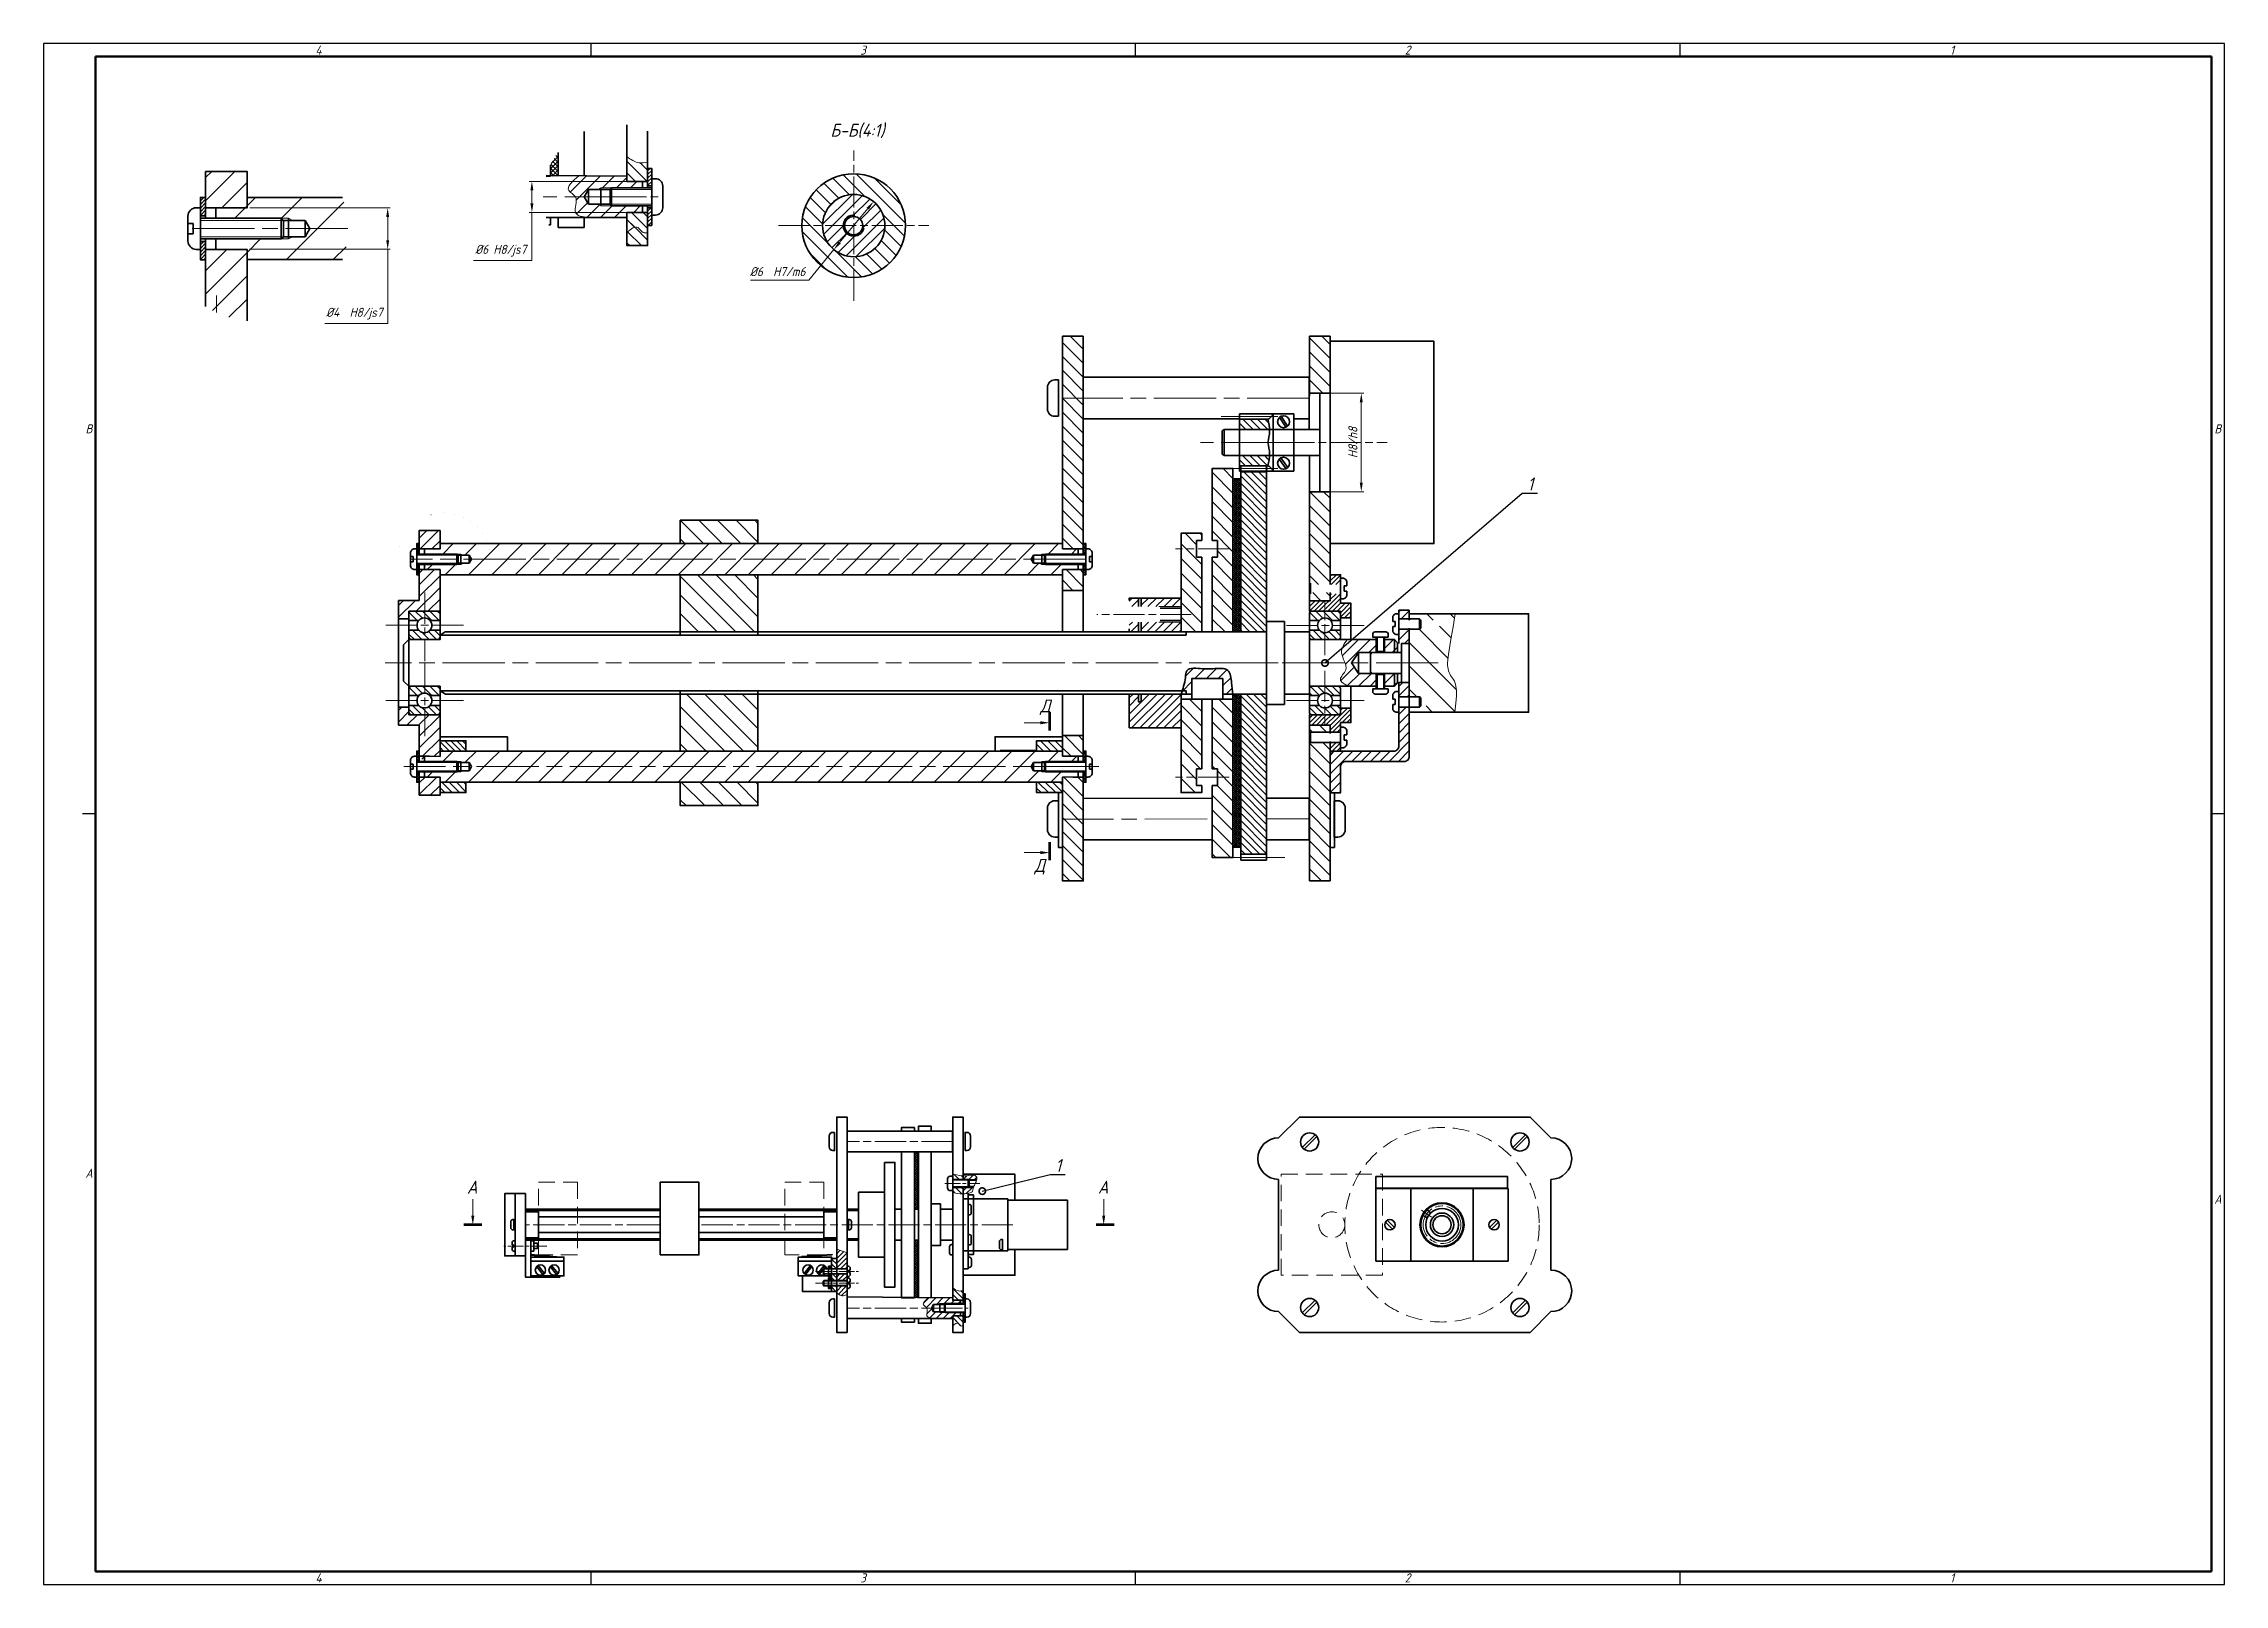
# Model space of a CAD drawing. Header units: millimetres. Extents: x -1043 to 2000, y -1432 to 1302.
# Drawn here: x 0 to 841, y -1432 to -838 of the extents above; entities that cross this region are included whole.
import ezdxf
from ezdxf import colors
from ezdxf.entities.mleader import LeaderData, LeaderLine
from ezdxf.enums import TextEntityAlignment as Align
from ezdxf.math import Vec2, Vec3

# ---------------------------------------------------------------- set-up
doc = ezdxf.new("R2010")
doc.units = ezdxf.units.MM
for name, pattern in [('AM_ISO08W050', [18, 12, -1.5, 3, -1.5]), ('AM_ISO08W050x2', [9, 6, -0.75, 1.5, -0.75]), ('HIDDEN', [9.525, 6.35, -3.175])]:
    doc.linetypes.add(name, pattern=pattern)
doc.layers.get('0').update_dxf_attribs({"lineweight": 80})
for name, color, linetype, lineweight in [('AM_0', 7, 'Continuous', 35), ('AM_4', 3, 'Continuous', 15), ('AM_4N', 3, 'Continuous', 15), ('AM_5', 3, 'Continuous', 15), ('AM_6', 2, 'Continuous', 35), ('AM_7', 4, 'AM_ISO08W050', 15), ('AM_8', 1, 'Continuous', 15), ('AM_BOR', 7, 'Continuous', 35), ('окружности', 100, 'HIDDEN', 15), ('основные', 7, 'Continuous', 35), ('оч жирные', 7, 'Continuous', 70), ('тонкие', 2, 'Continuous', 15)]:
    doc.layers.add(name, color=color, linetype=linetype, lineweight=lineweight)
doc.styles.add('ACGOSTTS', font='geniso.shx', dxfattribs={"oblique": 15})
doc.styles.get("Standard").update_dxf_attribs({"font": 'geniso.shx', "oblique": 15})
doc.dimstyles.new('AM_GOST$0', dxfattribs={"dimtxt": 3.5, "dimasz": 3.5, "dimexe": 1, "dimexo": 1, "dimgap": 1.5, "dimtad": 1, "dimtoh": 1, "dimtxsty": 'Standard', "dimcen": 0, "dimclrd": 256, "dimclre": 256, "dimclrt": 2, "dimadec": 0, "dimazin": 2, "dimtp": 0.1, "dimtm": 0.1, "dimtfac": 0.71, "dimtmove": 0, "dimatfit": 3, "dimfxl": 1, "dimtolj": 1, "dimlwd": -1, "dimlwe": -1, "dimarcsym": 1})
doc.dimstyles.new('AM_GOST$3', dxfattribs={"dimtxt": 3.5, "dimasz": 3.5, "dimexe": 1, "dimexo": 1, "dimgap": 1.5, "dimtad": 1, "dimtoh": 1, "dimtxsty": 'Standard', "dimcen": 0, "dimclrd": 256, "dimclre": 256, "dimclrt": 2, "dimadec": 0, "dimazin": 2, "dimtp": 0.1, "dimtm": 0.1, "dimtfac": 0.71, "dimtdec": 3, "dimtofl": 0, "dimtmove": 0, "dimatfit": 2, "dimfxl": 1, "dimtolj": 1, "dimlwd": -1, "dimlwe": -1, "dimarcsym": 1})
pattern_1 = [(135, (119.0101, -1816.3856), (-1.122532, -1.122532), [])]
pattern_2 = [(45, (50.6077, -1746.964), (-0.8980256, 0.8980256), [])]
pattern_3 = [(45, (50.60768, -1746.96402), (-0.21213203, 0.21213203), [])]
pattern_4 = [(45, (119.0101, -1816.38565), (-0.3535534, 0.3535534), [])]
pattern_5 = [(45, (-208.5956, -1819.1855), (-1.122532, 1.122532), [])]
pattern_6 = [(315, (-148.3722, 257.1273), (0.7071068, 0.7071068), [])]
pattern_7 = [(45, (-198.74174, 257.1273), (-0.4490128, 0.4490128), [])]
pattern_8 = [(315, (-274.5766, 456.5883), (0.7071068, 0.7071068), [])]
pattern_9 = [(315, (-448.2175, 456.5965), (0.7071068, 0.7071068), [])]
pattern_10 = [(315, (-448.2175, 442.0965), (0.7071068, 0.7071068), [])]
pattern_11 = [(315, (-294.718, 1469.2134), (0.7071068, 0.7071068), [])]
pattern_12 = [(45, (-156.80394, -149.65452), (-0.1767767, 0.1767767), [])]
pattern_13 = [(45, (-156.80394, -109.66498), (-0.1767767, 0.1767767), [])]
pattern_14 = [(45, (-285.33583, -109.66498), (-0.1767767, 0.1767767), [])]
pattern_15 = [(45, (-285.34508, -149.65452), (-0.1767767, 0.1767767), [])]
pattern_16 = [(45, (-332.2357, -260.3908), (-0.3535534, 0.3535534), [])]
pattern_17 = [(135, (-229.4589, -490.5489), (-1.122532, -1.122532), [])]
pattern_18 = [(45, (-229.4589, -490.5489), (-0.3535534, 0.3535534), [])]

msp = doc.modelspace()

# ---------------------------------------------------------------- texts
at = {"layer": 'основные', "char_height": 5, "attachment_point": 1}
for s, insert in [('Б-Б(4:1)', (303.427, -869.254)), ('Д', (384.296, -1091.22)), ('Д', (382.149, -1152.679)), ('А', (163.277, -1276.733)), ('А', (406.582, -1276.733))]:
    msp.add_mtext(s, dxfattribs=dict(at, insert=insert))

# ---------------------------------------------------------------- blocks, each defined once
blk = doc.blocks.new('*D44')
at = {"layer": 'AM_5', "linetype": 'ByBlock', "transparency": 16777216}
for p, q in [((317.83, -901.98), (306.99, -915.08)), ((304.76, -917.78), (295.06, -929.51)), ((295.06, -929.51), (272.55, -929.51))]:
    blk.add_line(p, q, dxfattribs=at)
at = {"layer": 'AM_5', "transparency": 16777216}
for points in [[(317.38, -901.61), (318.27, -902.35), (320.06, -899.28)], [(306.54, -914.71), (307.44, -915.46), (304.76, -917.78)]]:
    blk.add_solid(points, dxfattribs=at)
at = {"layer": 'Defpoints', "color": 0, "transparency": 16777216}
for p in [(320.06, -899.28), (304.76, -917.78)]:
    blk.add_point(p, dxfattribs=at)
at = {"layer": 'AM_5', "color": 2, "transparency": 16777216, "insert": (283.06, -926.26), "char_height": 3.5, "attachment_point": 5}
blk.add_mtext('\\A1;%%C6 {}{\\C2; H7/m6}', dxfattribs=at)
blk = doc.blocks.new('GOST_A1_LANDSCAPE')
at = {"layer": 'AM_BOR', "color": 1, "lineweight": 25}
for p, q in [((841, 594), (0, 594)), ((0, 594), (0, 0)), ((211, 594), (211, 589)), ((421, 594), (421, 589)), ((631, 594), (631, 589)), ((841, 0), (841, 594)), ((20, 297), (15, 297)), ((841, 297), (836, 297)), ((0, 0), (841, 0)), ((211, 5), (211, 0)), ((421, 5), (421, 0)), ((631, 5), (631, 0))]:
    blk.add_line(p, q, dxfattribs=at)
at = {"layer": 'AM_BOR', "color": 7, "lineweight": 50}
for p, q in [((836, 589), (20, 589)), ((20, 589), (20, 5)), ((836, 5), (836, 589)), ((20, 5), (836, 5))]:
    blk.add_line(p, q, dxfattribs=at)
at = {"layer": 'AM_BOR', "color": 1, "lineweight": 25, "style": 'ACGOSTTS', "oblique": 15}
for s, p in [('4', (106, 591.5)), ('3', (316, 591.5)), ('2', (526, 591.5)), ('1', (736, 591.5)), ('B', (17.5, 445.5)), ('B', (838.5, 445.5)), ('A', (17.5, 158.5)), ('A', (838.5, 148.5)), ('4', (106, 2.5)), ('3', (316, 2.5)), ('2', (526, 2.5)), ('1', (736, 2.5))]:
    blk.add_text(s, height=3.5, dxfattribs=at).set_placement(p, align=Align.MIDDLE_CENTER)
blk = doc.blocks.new('GENZOON8270P5')
at = {"layer": 'AM_8'}
h = blk.add_hatch(dxfattribs=at)
h.set_pattern_fill('ANSI31', color=256, scale=0.6, angle=270, style=0)
h.set_pattern_definition([(315, (-294.718, 1469.2134), (1.3470384, 1.3470384), [])])
h.paths.add_polyline_path([(51.63, 15.66), (51.63, 21.24), (51.63, 21.53), (51.63, 24.53), (51.63, 25.55), (51.63, 28.93), (51.63, 33.53), (47.63, 33.53), (47.63, 15.66), (47.85, 15.88), (47.85, 15.66)])
h.paths.add_polyline_path([(51.63, 52.53), (51.63, 63.53), (47.63, 63.53), (47.63, 52.53)])
h.paths.add_polyline_path([(51.63, 12.53), (51.63, 14.09), (47.85, 14.09), (47.85, 13.88), (47.63, 14.09), (47.63, 12.53)])
h.paths.add_polyline_path([(51.63, -41.47), (51.63, -21.76), (51.63, -16.26), (51.63, -14.82), (47.85, -14.82), (47.63, -14.61), (47.63, -20.19), (47.63, -41.47)])
h.paths.add_polyline_path([(51.63, -12.82), (51.63, -11.47), (47.63, -11.47), (47.63, -13.04), (47.85, -12.82)])
h.paths.add_polyline_path([(4.02, -41.47), (4.02, -29.58), (0.02, -29.58), (0.02, -35.04), (0.02, -41.47)])
h.paths.add_polyline_path([(4.02, -29.58), (4.02, -22.46), (4.02, -21.46), (2.02, -21.46), (0.02, -21.46), (0.02, -29.58)])
h.paths.add_polyline_path([(4.02, -17.46), (4.02, -16.46), (4.02, -13.47), (0.02, -13.47), (0.02, -17.46), (2.02, -17.46)])
h.paths.add_polyline_path([(4.02, 14.53), (4.02, 18.53), (2.02, 18.53), (0.02, 18.53), (0.02, 14.53)])
h.paths.add_polyline_path([(2.02, 22.53), (4.02, 22.53), (4.02, 23.53), (4.02, 51.59), (0.02, 51.59), (0.02, 46.09), (0.02, 22.53)])
h.paths.add_polyline_path([(4.02, 51.59), (4.02, 63.53), (0.02, 63.53), (0.02, 51.59)])
h = blk.add_hatch(dxfattribs=at)
h.set_pattern_fill('_U', color=256, angle=315, style=0, pattern_type=0)
h.set_pattern_definition(pattern_6)
h.paths.add_polyline_path([(39.63, 47.4), (34.13, 47.4), (34.13, 45.53), (39.92, 45.53)])
h = blk.add_hatch(dxfattribs=at)
h.set_pattern_fill('_U', color=256, scale=2, angle=315, style=0, pattern_type=0)
h.set_pattern_definition([(315, (-294.718, 1469.2134), (1.4142136, 1.4142136), [])])
h.paths.add_polyline_path([(32.88, 6.53), (32.88, 38.03), (30.88, 38.03), (28.88, 38.03), (28.88, 24.14), (29.88, 24.14), (29.88, 20.94), (28.88, 20.94), (28.88, 6.53)])
h.paths.add_polyline_path([(29.88, -19.88), (29.88, -23.08), (28.88, -23.08), (28.88, -36.97), (32.88, -36.97), (32.88, -6.43), (30.95, -6.43), (28.88, -6.43), (28.88, -19.88)])
h.paths.add_polyline_path([(26.88, 6.53), (26.88, 20.93), (25.88, 20.93), (25.88, 22.53), (22.88, 22.53), (22.88, 6.53)])
h.paths.add_polyline_path([(25.88, -21.47), (25.88, -19.86), (26.88, -19.86), (26.88, -6.43), (24.95, -6.43), (22.88, -6.43), (22.88, -11.97), (22.88, -21.47)])
h.paths.add_polyline_path([(25.88, 22.53), (25.88, 24.14), (26.88, 24.14), (26.88, 25.53), (22.88, 25.53), (22.88, 22.53)])
h.paths.add_polyline_path([(26.88, -24.47), (26.88, -23.08, -0.132971), (26.8, -23.06), (26.56, -23.06, -0.111081), (26.5, -23.08, -0.111081), (26.44, -23.06), (26.2, -23.06, -0.111081), (26.13, -23.08, -0.111081), (26.07, -23.06), (25.88, -23.06), (25.88, -21.47), (22.88, -21.47), (22.88, -24.47)])
h = blk.add_hatch(dxfattribs=at)
h.set_pattern_fill('_U', color=256, angle=315, style=0, pattern_type=0)
h.set_pattern_definition(pattern_6)
h.paths.add_polyline_path([(39.63, 40.53), (34.13, 40.53), (34.13, 38.65), (39.63, 38.65)])
h = blk.add_hatch(dxfattribs=at)
h.set_pattern_fill('_U', color=256, angle=315, style=0, pattern_type=0)
h.set_pattern_definition(pattern_6)
h.paths.add_polyline_path([(34.13, 38.65), (39.63, 38.65), (39.92, 40.53), (34.13, 40.53)])
h = blk.add_hatch(dxfattribs=at)
h.set_pattern_fill('ANSI37', color=256, scale=0.091, angle=270, style=0)
h.set_pattern_definition([(315, (-294.718, 1469.2134), (0.204300827, 0.204300827), []), (45, (-294.718, 1469.2134), (-0.204300827, 0.204300827), [])])
h.paths.add_polyline_path([(34.38, 6.53), (34.38, 36.03), (32.88, 36.03), (32.88, 6.53)])
h.paths.add_polyline_path([(34.38, -34.97), (34.38, -5.47), (32.88, -5.47), (32.88, -34.97)])
h = blk.add_hatch(dxfattribs=at)
h.set_pattern_fill('_U', color=256, angle=315, style=0, pattern_type=0)
h.set_pattern_definition(pattern_6)
h.paths.add_polyline_path([(34.38, 37.4), (34.38, 8.53), (34.38, 8.53), (34.38, 6.53), (39.38, 6.53), (39.38, 37.4)])
h = blk.add_hatch(dxfattribs=at)
h.set_pattern_fill('ANSI31', color=256, scale=0.8, angle=90)
h.set_pattern_definition([(135, (-196.447, -148.7567), (-1.79605, -1.79605), [])])
h.paths.add_polyline_path([(-58.7, 28.03), (-73.7, 28.03), (-73.7, 23.53), (-58.7, 23.53)])
h.paths.add_polyline_path([(-58.7, 17.53), (-73.7, 17.53), (-73.7, 6.53), (-58.7, 6.53)])
h.paths.add_polyline_path([(-58.7, -5.47), (-73.7, -5.47), (-73.7, -16.46), (-58.7, -16.46)])
h.paths.add_polyline_path([(-58.7, -22.46), (-73.7, -22.46), (-73.7, -26.97), (-58.7, -26.97)])
h = blk.add_hatch(dxfattribs=at)
h.set_pattern_fill('_U', color=256, scale=0.25, angle=45, style=0, pattern_type=0)
h.set_pattern_definition(pattern_14)
h.paths.add_polyline_path([(-124.51, 23.53), (-124.51, 22.53), (-124.51, 21.77), (-124.01, 21.77), (-124.01, 23.53)])
h = blk.add_hatch(dxfattribs=at)
h.set_pattern_fill('ANSI31', color=256, style=0)
h.set_pattern_definition([(45, (-156.804, -149.6545), (-2.245064, 2.245064), [])])
edge = h.paths.add_edge_path()
edge.add_line((-110.3, 20.53), (-113.96, 20.53))
edge.add_line((-113.96, 20.53), (-114.41, 19.75))
edge.add_line((-114.41, 19.75), (-115.61, 19.75))
edge.add_line((-115.61, 19.75), (-116.01, 19.53))
edge.add_line((-116.01, 19.53), (-116.74, 19.53))
edge.add_line((-116.74, 19.53), (-116.74, 19.53))
edge.add_line((-116.74, 19.53), (-123.01, 19.53))
edge.add_line((-123.01, 19.53), (-123.01, 18.53))
edge.add_line((-123.01, 18.53), (-122.01, 18.53))
edge.add_line((-122.01, 18.53), (-120.01, 18.53))
edge.add_line((-120.01, 18.53), (-120.01, 17.54))
edge.add_line((-120.01, 17.54), (-110.82, 17.54))
edge.add_arc((-119.22, 20.53), 8.92, 340.3927, 360)
edge = h.paths.add_edge_path()
edge.add_line((-110.82, 23.53), (-120.01, 23.53))
edge.add_line((-120.01, 23.53), (-120.01, 22.52))
edge.add_line((-120.01, 22.52), (-123.01, 22.53))
edge.add_line((-123.01, 22.53), (-123.01, 21.53))
edge.add_line((-123.01, 21.53), (-116.74, 21.53))
edge.add_line((-116.74, 21.53), (-116.01, 21.53))
edge.add_line((-116.01, 21.53), (-115.61, 21.31))
edge.add_line((-115.61, 21.31), (-114.41, 21.31))
edge.add_line((-114.41, 21.31), (-113.96, 20.53))
edge.add_line((-113.96, 20.53), (-110.3, 20.53))
edge.add_arc((-119.22, 20.53), 8.92, 360, 379.6314)
edge = h.paths.add_edge_path()
edge.add_line((0.02, 23.53), (-110.82, 23.53))
edge.add_arc((-119.22, 20.53), 8.92, 0, 19.6314, ccw=False)
edge.add_line((-110.3, 20.53), (-6.03, 20.53))
edge.add_line((-6.03, 20.53), (-5.58, 21.31))
edge.add_line((-5.58, 21.31), (-4.38, 21.31))
edge.add_line((-4.38, 21.31), (-3.98, 21.53))
edge.add_line((-3.98, 21.53), (-3.25, 21.53))
edge.add_line((-3.25, 21.53), (-3.25, 21.53))
edge.add_line((-3.25, 21.53), (3.02, 21.53))
edge.add_line((3.02, 21.53), (3.02, 22.52))
edge.add_line((3.02, 22.52), (0.02, 22.53))
edge.add_line((0.02, 22.53), (0.02, 23.53))
edge = h.paths.add_edge_path()
edge.add_line((3.02, 19.53), (-3.25, 19.53))
edge.add_line((-3.25, 19.53), (-3.98, 19.53))
edge.add_line((-3.98, 19.53), (-4.38, 19.75))
edge.add_line((-4.38, 19.75), (-5.58, 19.75))
edge.add_line((-5.58, 19.75), (-6.03, 20.53))
edge.add_line((-6.03, 20.53), (-110.3, 20.53))
edge.add_arc((-119.22, 20.53), 8.92, -19.6308, 0, ccw=False)
edge.add_line((-110.82, 17.53), (0.02, 17.53))
edge.add_line((0.02, 17.53), (0.02, 18.53))
edge.add_line((0.02, 18.53), (3.02, 18.53))
edge.add_line((3.02, 18.53), (3.02, 19.53))
h = blk.add_hatch(dxfattribs=at)
h.set_pattern_fill('_U', color=256, scale=0.25, angle=45, style=0, pattern_type=0)
h.set_pattern_definition(pattern_13)
h.paths.add_polyline_path([(4.02, 23.53), (4.02, 22.53), (4.02, 21.77), (4.52, 21.77), (4.52, 23.53)])
h = blk.add_hatch(dxfattribs=at)
h.set_pattern_fill('_U', color=256, scale=0.25, angle=45, style=0, pattern_type=0)
h.set_pattern_definition(pattern_14)
h.paths.add_polyline_path([(-124.51, 19.29), (-124.51, 18.53), (-124.51, 17.53), (-124.01, 17.53), (-124.01, 19.29)])
h = blk.add_hatch(dxfattribs=at)
h.set_pattern_fill('_U', color=256, scale=0.25, angle=45, style=0, pattern_type=0)
h.set_pattern_definition(pattern_13)
h.paths.add_polyline_path([(4.02, 19.29), (4.02, 18.53), (4.02, 17.53), (4.52, 17.53), (4.52, 19.29)])
h = blk.add_hatch(dxfattribs=at)
h.set_pattern_fill('ANSI31', color=256, scale=0.2, angle=360, style=0)
h.set_pattern_definition(pattern_7)
h.paths.add_polyline_path([(53.63, 15.66), (53.63, 17.53), (51.63, 17.53), (51.63, 15.66)])
h.paths.add_polyline_path([(53.13, 10.53, -0.414214), (53.63, 10.03), (53.63, 9.23), (55.63, 9.23), (55.63, 12.03), (53.63, 12.03), (53.63, 12.53), (53.63, 13.88), (51.63, 13.88), (51.63, 12.53), (50.68, 12.53), (50.68, 10.53)])
h.paths.add_polyline_path([(53.63, 15.88), (53.63, 17.53), (51.63, 17.53), (51.63, 15.88)], flags=16)
h.paths.add_polyline_path([(50.63, 10.53), (50.63, 12.53), (47.63, 12.53), (47.63, 10.53)])
h.paths.add_polyline_path([(53.63, -12.82), (53.63, -11.47), (53.63, -10.97), (55.63, -10.97), (55.63, -8.17), (53.63, -8.17), (53.63, -8.97, -0.414214), (53.13, -9.47), (50.68, -9.47), (50.68, -11.47), (51.63, -11.47), (51.63, -12.82)])
h.paths.add_polyline_path([(53.63, -16.47), (53.63, -14.82), (51.63, -14.82), (51.63, -16.47)])
h.paths.add_polyline_path([(50.63, -11.47), (50.63, -9.47), (47.63, -9.47), (47.63, -11.47)])
h = blk.add_hatch(dxfattribs=at)
h.set_pattern_fill('ANSI31', color=256, scale=0.2, angle=360, style=0)
h.set_pattern_definition(pattern_7)
h.paths.add_polyline_path([(53.63, 16.88), (53.63, 17.53), (51.63, 17.53), (51.63, 15.88), (53.63, 15.88)])
h = blk.add_hatch(dxfattribs=at)
h.set_pattern_fill('_U', color=256, scale=1.1, angle=405, style=0, pattern_type=0)
h.set_pattern_definition([(45, (-294.718, 1469.2134), (-0.77781746, 0.77781746), [])])
h.paths.add_polyline_path([(22.88, -11.97), (22.88, -5.47), (15.19, -5.47), (15.19, -6.97), (14.69, -6.97), (14.69, -5.47), (12.88, -5.47), (12.88, -11.97)])
h.paths.add_polyline_path([(22.88, 6.53), (22.88, 8.39), (20.58, 8.39), (15.19, 8.39), (15.19, 6.53)])
h.paths.add_polyline_path([(20.58, 11.39), (22.88, 11.39), (22.88, 13.03), (15.19, 13.03), (15.19, 11.39)])
h.paths.add_polyline_path([(14.13, 11.39), (14.69, 11.39), (14.69, 13.03), (12.88, 13.03), (12.88, 11.39), (13.83, 11.39)])
h.paths.add_polyline_path([(14.69, 6.53), (14.69, 8.39), (14.13, 8.39), (13.83, 8.39), (12.88, 8.39), (12.88, 7.14), (12.88, 6.53)])
h = blk.add_hatch(dxfattribs=at)
h.set_pattern_fill('_U', color=256, angle=315, style=0, pattern_type=0)
h.set_pattern_definition(pattern_9)
edge = h.paths.add_edge_path()
edge.add_line((-126.01, 10.04), (-126.01, 8.74))
edge.add_line((-126.01, 8.74), (-124.08, 8.74))
edge.add_arc((-123.01, 7.79), 1.43, 402.0077, 497.9923, ccw=False)
edge.add_line((-121.95, 8.74), (-120.01, 8.74))
edge.add_line((-120.01, 8.74), (-120.01, 10.04))
edge.add_arc((-120.51, 10.04), 0.5, 360, 450)
edge.add_line((-120.51, 10.54), (-125.51, 10.54))
edge.add_arc((-125.51, 10.04), 0.5, 450, 540)
h = blk.add_hatch(dxfattribs=at)
h.set_pattern_fill('_U', color=256, angle=315, style=0, pattern_type=0)
h.set_pattern_definition(pattern_8)
edge = h.paths.add_edge_path()
edge.add_line((47.63, 10.03), (47.63, 8.73))
edge.add_line((47.63, 8.73), (49.57, 8.73))
edge.add_arc((50.63, 7.78), 1.43, 402.0077, 497.9923, ccw=False)
edge.add_line((51.69, 8.73), (53.63, 8.73))
edge.add_line((53.63, 8.73), (53.63, 10.03))
edge.add_arc((53.13, 10.03), 0.5, 360, 450)
edge.add_line((53.13, 10.53), (48.13, 10.53))
edge.add_arc((48.13, 10.03), 0.5, 450, 540)
h = blk.add_hatch(dxfattribs=at)
h.set_pattern_fill('ANSI31', color=256, scale=0.4, angle=360)
h.set_pattern_definition([(45, (-294.718, 1469.2134), (-0.8980256, 0.8980256), [])])
h.paths.add_polyline_path([(53.63, -20.47), (53.63, -24.49), (51.63, -24.49), (51.63, -20.47)])
edge = h.paths.add_edge_path()
edge.add_arc((63.88, -15.47), 1, 269.9951, 359.9951)
edge.add_line((64.88, -15.47), (64.88, -8.12))
edge.add_line((64.88, -8.12), (65.03, -8.11))
edge.add_line((65.03, -8.11), (66.88, -8.11))
edge.add_line((66.88, -8.11), (66.88, -17.47))
edge.add_arc((65.88, -17.47), 1, 269.9951, 359.9951, ccw=False)
edge.add_line((65.88, -18.47), (64.88, -18.47))
edge.add_line((64.88, -18.47), (54.63, -18.47))
edge.add_arc((54.63, -19.47), 1, 89.9951, 179.9951)
edge.add_line((53.63, -19.47), (53.63, -20.47))
edge.add_line((53.63, -20.47), (51.63, -20.47))
edge.add_line((51.63, -20.47), (51.63, -17.47))
edge.add_arc((52.63, -17.47), 1, 89.9951, 179.9951, ccw=False)
edge.add_line((52.63, -16.47), (63.88, -16.47))
h.paths.add_polyline_path([(66.88, -3.22), (66.88, -5.97), (64.91, -5.97), (64.88, -5.92), (64.88, -3.22)])
h.paths.add_polyline_path([(66.88, 7.03), (66.88, 4.28), (64.88, 4.28), (64.88, 6.98), (64.91, 7.03)])
h.paths.add_polyline_path([(66.82, 10.73), (66.88, 9.03), (64.91, 9.03), (64.88, 9.08), (64.88, 10.73)])
h = blk.add_hatch(dxfattribs=at)
h.set_pattern_fill('ANSI31', color=256, angle=270)
h.set_pattern_definition([(315, (-294.718, 1469.2134), (2.245064, 2.245064), [])])
h.paths.add_polyline_path([(72.48, -6.19), (72.93, -6.97), (72.48, -7.76), (66.88, -7.76), (66.88, -8.97), (75.68, -8.97), (75.88, -7.2), (75.97, -5.81), (75.97, -4.75), (75.89, -3.96), (75.76, -3.39), (75.59, -2.97), (75.4, -2.66), (75.21, -2.4), (75.02, -2.13), (74.85, -1.86), (74.7, -1.58), (74.56, -1.28), (74.45, -0.96), (74.36, -0.63), (74.3, -0.27), (74.26, 0.11), (74.25, 0.53), (74.29, 1.04), (74.37, 1.72), (74.5, 2.64), (74.7, 3.85), (74.97, 5.45), (75.32, 7.48), (75.76, 10.03), (66.88, 10.03), (66.88, 8.81), (72.48, 8.81), (72.93, 8.03), (72.48, 7.24), (69.1, 7.24), (68.88, 7.03), (66.88, 7.03), (66.88, -5.97), (68.88, -5.97), (69.1, -6.19)])
h = blk.add_hatch(dxfattribs=at)
h.set_pattern_fill('_U', color=256, angle=315, style=0, pattern_type=0)
h.set_pattern_definition(pattern_9)
edge = h.paths.add_edge_path()
edge.add_line((-120.01, 5.54), (-120.01, 6.83))
edge.add_line((-120.01, 6.83), (-121.95, 6.83))
edge.add_arc((-123.01, 7.79), 1.43, 222.0077, 317.9923, ccw=False)
edge.add_line((-124.08, 6.83), (-126.01, 6.83))
edge.add_line((-126.01, 6.83), (-126.01, 5.54))
edge.add_arc((-125.51, 5.54), 0.5, 540, 630)
edge.add_line((-125.51, 5.04), (-120.51, 5.04))
edge.add_arc((-120.51, 5.54), 0.5, 270, 360)
h = blk.add_hatch(dxfattribs=at)
h.set_pattern_fill('_U', color=256, angle=315, style=0, pattern_type=0)
h.set_pattern_definition(pattern_8)
edge = h.paths.add_edge_path()
edge.add_line((53.63, 5.53), (53.63, 6.82))
edge.add_line((53.63, 6.82), (51.69, 6.82))
edge.add_arc((50.63, 7.78), 1.43, 222.0077, 317.9923, ccw=False)
edge.add_line((49.57, 6.82), (47.63, 6.82))
edge.add_line((47.63, 6.82), (47.63, 5.53))
edge.add_arc((48.13, 5.53), 0.5, 540, 630)
edge.add_line((48.13, 5.03), (53.13, 5.03))
edge.add_arc((53.13, 5.53), 0.5, 270, 360)
h = blk.add_hatch(dxfattribs=at)
h.set_pattern_fill('ANSI31', color=256, scale=0.5, style=0)
h.set_pattern_definition([(45, (-156.804, -149.6545), (-1.122532, 1.122532), [])])
edge = h.paths.add_edge_path()
edge.add_line((60.53, 4.65), (60.53, 4.87))
edge.add_line((60.53, 4.87), (60.53, 5.03))
edge.add_line((60.53, 5.03), (54.9, 5.03))
edge.add_spline(control_points=[(54.9, 5.03), (54.32, 4.18), (53.34, 2.74), (54.29, 1.17), (54.53, 0.53)], knot_values=[0, 0, 0, 0, 2.795877, 4.763535, 4.763535, 4.763535, 4.763535], degree=3, periodic=0)
edge.add_line((54.53, 0.53), (55.77, 0.53))
edge.add_line((55.77, 0.53), (57.08, 2.53))
edge.add_line((57.08, 2.53), (59.68, 2.53))
edge.add_line((59.68, 2.53), (60.53, 2.53))
edge.add_line((60.53, 2.53), (60.53, 2.74))
edge.add_line((60.53, 2.74), (60.53, 4.65))
edge = h.paths.add_edge_path()
edge.add_line((60.53, -1.69), (60.53, -1.47))
edge.add_line((60.53, -1.47), (59.68, -1.47))
edge.add_line((59.68, -1.47), (57.08, -1.47))
edge.add_line((57.08, -1.47), (55.77, 0.53))
edge.add_line((55.77, 0.53), (54.53, 0.53))
edge.add_spline(control_points=[(54.53, 0.53), (54.69, 0.08), (54.92, -1.05), (52.81, -2.74), (54.41, -3.56), (55.21, -3.97)], knot_values=[4.763535, 4.763535, 4.763535, 4.763535, 6.139018, 8.229093, 10.320037, 10.320037, 10.320037, 10.320037], degree=3, periodic=0)
edge.add_line((55.21, -3.97), (60.53, -3.97))
edge.add_line((60.53, -3.97), (60.53, -3.81))
edge.add_line((60.53, -3.81), (60.53, -3.6))
edge.add_line((60.53, -3.6), (60.53, -1.69))
h.paths.add_polyline_path([(64.03, 5.03), (62.13, 5.03), (62.13, 4.87), (62.13, 4.65), (62.13, 2.74), (62.13, 2.53), (64.03, 2.53)])
h.paths.add_polyline_path([(64.03, -1.47), (62.13, -1.47), (62.13, -1.69), (62.13, -3.6), (62.13, -3.81), (62.13, -3.97), (64.03, -3.97)])
h.paths.add_polyline_path([(64.63, 4.43), (64.03, 5.03), (64.03, 2.53), (64.63, 2.53)])
h.paths.add_polyline_path([(64.63, -1.47), (64.03, -1.47), (64.03, -3.97), (64.63, -3.37)])
h = blk.add_hatch(dxfattribs=at)
h.set_pattern_fill('_U', color=256, angle=315, style=0, pattern_type=0)
h.set_pattern_definition(pattern_10)
edge = h.paths.add_edge_path()
edge.add_line((-126.01, -4.46), (-126.01, -5.76))
edge.add_line((-126.01, -5.76), (-124.08, -5.76))
edge.add_arc((-123.01, -6.71), 1.43, 402.0077, 497.9923, ccw=False)
edge.add_line((-121.95, -5.76), (-120.01, -5.76))
edge.add_line((-120.01, -5.76), (-120.01, -4.46))
edge.add_arc((-120.51, -4.46), 0.5, 360, 450)
edge.add_line((-120.51, -3.96), (-125.51, -3.96))
edge.add_arc((-125.51, -4.46), 0.5, 450, 540)
h = blk.add_hatch(dxfattribs=at)
h.set_pattern_fill('_U', color=256, scale=1.6, angle=405, style=0, pattern_type=0)
h.set_pattern_definition([(45, (-294.718, 1469.2134), (-1.1313708, 1.1313708), [])])
edge = h.paths.add_edge_path()
edge.add_spline(control_points=[(32.88, -5.47), (32.79, -4.78), (32.58, -3.3), (32.34, -0.21), (29.15, -0.63), (26.84, -0.66), (23.88, -0.16), (23.71, -2.79), (23.35, -4.05), (23.09, -4.86)], knot_values=[0, 0, 0, 0, 2.179319, 4.676193, 7.613719, 9.584309, 12.59141, 13.924973, 16.562175, 16.562175, 16.562175, 16.562175], degree=3, periodic=0)
edge.add_spline(control_points=[(23.09, -4.86), (23.02, -5.06), (22.95, -5.27), (22.88, -5.47)], knot_values=[16.562175, 16.562175, 16.562175, 16.562175, 17.230365, 17.230365, 17.230365, 17.230365], degree=3, periodic=0)
edge.add_line((22.88, -5.47), (23.88, -5.47))
edge.add_line((23.88, -5.47), (24.95, -5.47))
edge.add_line((24.95, -5.47), (24.95, -2.47))
edge.add_line((24.95, -2.47), (30.95, -2.47))
edge.add_line((30.95, -2.47), (30.95, -5.47))
edge.add_line((30.95, -5.47), (32.88, -5.47))
h = blk.add_hatch(dxfattribs=at)
h.set_pattern_fill('_U', color=256, angle=315, style=0, pattern_type=0)
h.set_pattern_definition(pattern_8)
edge = h.paths.add_edge_path()
edge.add_arc((53.13, -4.47), 0.5, 360, 450)
edge.add_line((53.13, -3.97), (48.13, -3.97))
edge.add_arc((48.13, -4.47), 0.5, 450, 540)
edge.add_line((47.63, -4.47), (47.63, -5.77))
edge.add_line((47.63, -5.77), (49.57, -5.77))
edge.add_arc((50.63, -6.72), 1.43, 402.0077, 497.9923, ccw=False)
edge.add_line((51.69, -5.77), (53.63, -5.77))
edge.add_line((53.63, -5.77), (53.63, -4.47))
h = blk.add_hatch(dxfattribs=at)
h.set_pattern_fill('_U', color=256, angle=315, style=0, pattern_type=0)
h.set_pattern_definition(pattern_10)
edge = h.paths.add_edge_path()
edge.add_line((-120.01, -8.96), (-120.01, -7.67))
edge.add_line((-120.01, -7.67), (-121.95, -7.67))
edge.add_arc((-123.01, -6.71), 1.43, 222.0077, 317.9923, ccw=False)
edge.add_line((-124.08, -7.67), (-126.01, -7.67))
edge.add_line((-126.01, -7.67), (-126.01, -8.96))
edge.add_arc((-125.51, -8.96), 0.5, 540, 630)
edge.add_line((-125.51, -9.46), (-120.51, -9.46))
edge.add_arc((-120.51, -8.96), 0.5, 270, 360)
h = blk.add_hatch(dxfattribs=at)
h.set_pattern_fill('_U', color=256, angle=315, style=0, pattern_type=0)
h.set_pattern_definition(pattern_6)
h.paths.add_polyline_path([(34.38, -36.35), (39.38, -36.35), (39.38, -5.47), (34.38, -5.47)])
h = blk.add_hatch(dxfattribs=at)
h.set_pattern_fill('_U', color=256, angle=315, style=0, pattern_type=0)
h.set_pattern_definition(pattern_8)
edge = h.paths.add_edge_path()
edge.add_line((49.57, -7.68), (47.63, -7.68))
edge.add_line((47.63, -7.68), (47.63, -8.97))
edge.add_arc((48.13, -8.97), 0.5, 540, 630)
edge.add_line((48.13, -9.47), (53.13, -9.47))
edge.add_arc((53.13, -8.97), 0.5, 270, 360)
edge.add_line((53.63, -8.97), (53.63, -7.68))
edge.add_line((53.63, -7.68), (51.69, -7.68))
edge.add_arc((50.63, -6.72), 1.43, 222.0077, 317.9923, ccw=False)
h = blk.add_hatch(dxfattribs=at)
h.set_pattern_fill('_U', color=256, scale=0.25, angle=45, style=0, pattern_type=0)
h.set_pattern_definition(pattern_15)
h.paths.add_polyline_path([(-124.52, -16.46), (-124.52, -17.46), (-124.52, -18.22), (-124.02, -18.22), (-124.02, -16.46)])
h = blk.add_hatch(dxfattribs=at)
h.set_pattern_fill('ANSI31', color=256, style=0)
h.set_pattern_definition([(45, (-156.804, -189.644), (-2.245064, 2.245064), [])])
edge = h.paths.add_edge_path()
edge.add_line((-110.3, -19.46), (-113.96, -19.46))
edge.add_line((-113.96, -19.46), (-114.41, -20.24))
edge.add_line((-114.41, -20.24), (-115.61, -20.24))
edge.add_line((-115.61, -20.24), (-116.01, -20.46))
edge.add_line((-116.01, -20.46), (-116.74, -20.46))
edge.add_line((-116.74, -20.46), (-116.74, -20.46))
edge.add_line((-116.74, -20.46), (-123.01, -20.46))
edge.add_line((-123.01, -20.46), (-123.01, -21.46))
edge.add_line((-123.01, -21.46), (-122.01, -21.46))
edge.add_line((-122.01, -21.46), (-120.01, -21.46))
edge.add_line((-120.01, -21.46), (-120.01, -22.45))
edge.add_line((-120.01, -22.45), (-110.82, -22.45))
edge.add_arc((-119.22, -19.46), 8.92, 340.3927, 360)
edge = h.paths.add_edge_path()
edge.add_line((-110.82, -16.46), (-120.01, -16.46))
edge.add_line((-120.01, -16.46), (-120.01, -17.47))
edge.add_line((-120.01, -17.47), (-123.51, -17.46))
edge.add_line((-123.51, -17.46), (-123.51, -18.46))
edge.add_line((-123.51, -18.46), (-116.74, -18.46))
edge.add_line((-116.74, -18.46), (-116.01, -18.46))
edge.add_line((-116.01, -18.46), (-115.61, -18.68))
edge.add_line((-115.61, -18.68), (-114.41, -18.68))
edge.add_line((-114.41, -18.68), (-113.96, -19.46))
edge.add_line((-113.96, -19.46), (-110.3, -19.46))
edge.add_arc((-119.22, -19.46), 8.92, 360, 379.6314)
edge = h.paths.add_edge_path()
edge.add_line((0.02, -16.46), (-110.82, -16.46))
edge.add_arc((-119.22, -19.46), 8.92, 0, 19.6314, ccw=False)
edge.add_line((-110.3, -19.46), (-6.03, -19.46))
edge.add_line((-6.03, -19.46), (-5.58, -18.68))
edge.add_line((-5.58, -18.68), (-4.38, -18.68))
edge.add_line((-4.38, -18.68), (-3.98, -18.46))
edge.add_line((-3.98, -18.46), (-3.25, -18.46))
edge.add_line((-3.25, -18.46), (-3.25, -18.46))
edge.add_line((-3.25, -18.46), (3.02, -18.46))
edge.add_line((3.02, -18.46), (3.02, -17.47))
edge.add_line((3.02, -17.47), (0.02, -17.46))
edge.add_line((0.02, -17.46), (0.02, -16.46))
edge = h.paths.add_edge_path()
edge.add_line((3.02, -20.46), (-3.25, -20.46))
edge.add_line((-3.25, -20.46), (-3.98, -20.46))
edge.add_line((-3.98, -20.46), (-4.38, -20.24))
edge.add_line((-4.38, -20.24), (-5.58, -20.24))
edge.add_line((-5.58, -20.24), (-6.03, -19.46))
edge.add_line((-6.03, -19.46), (-110.3, -19.46))
edge.add_arc((-119.22, -19.46), 8.92, -19.6308, 0, ccw=False)
edge.add_line((-110.82, -22.46), (0.02, -22.45))
edge.add_line((0.02, -22.45), (0.02, -21.46))
edge.add_line((0.02, -21.46), (3.02, -21.46))
edge.add_line((3.02, -21.46), (3.02, -20.46))
h = blk.add_hatch(dxfattribs=at)
h.set_pattern_fill('_U', color=256, scale=0.8, angle=315, style=0, pattern_type=0)
h.set_pattern_definition([(315, (-294.718, 1469.2134), (0.56568542, 0.56568542), [])])
h.paths.add_polyline_path([(-120.01, -15.68), (-120.01, -15.83), (-120.01, -16.46), (-120.01, -16.46), (-115.01, -16.46), (-115.01, -14.47), (-120.01, -14.47)])
h = blk.add_hatch(dxfattribs=at)
h.set_pattern_fill('_U', color=256, angle=315, style=0, pattern_type=0)
h.set_pattern_definition(pattern_11)
h.paths.add_polyline_path([(0.02, -14.46), (-4.98, -14.46), (-4.98, -16.46), (0.02, -16.46)])
h = blk.add_hatch(dxfattribs=at)
h.set_pattern_fill('_U', color=256, scale=0.25, angle=45, style=0, pattern_type=0)
h.set_pattern_definition(pattern_12)
h.paths.add_polyline_path([(4.02, -16.46), (4.02, -17.46), (4.02, -18.22), (4.52, -18.22), (4.52, -16.46)])
h = blk.add_hatch(dxfattribs=at)
h.set_pattern_fill('_U', color=256, scale=0.25, angle=45, style=0, pattern_type=0)
h.set_pattern_definition(pattern_15)
h.paths.add_polyline_path([(-124.52, -20.7), (-124.52, -21.46), (-124.52, -22.46), (-124.02, -22.46), (-124.02, -20.7)])
h = blk.add_hatch(dxfattribs=at)
h.set_pattern_fill('_U', color=256, scale=0.25, angle=45, style=0, pattern_type=0)
h.set_pattern_definition(pattern_12)
h.paths.add_polyline_path([(4.02, -20.7), (4.02, -21.46), (4.02, -22.46), (4.52, -22.46), (4.52, -20.7)])
h = blk.add_hatch(dxfattribs=at)
h.set_pattern_fill('_U', color=256, angle=315, style=0, pattern_type=0)
h.set_pattern_definition([(315, (-294.718, 1429.1997), (0.7071068, 0.7071068), [])])
h.paths.add_polyline_path([(-120.01, -23.26), (-120.01, -24.47), (-115.01, -24.47), (-115.01, -22.48), (-120.01, -22.48)])
h = blk.add_hatch(dxfattribs=at)
h.set_pattern_fill('_U', color=256, angle=315, style=0, pattern_type=0)
h.set_pattern_definition(pattern_11)
h.paths.add_polyline_path([(-4.98, -24.46), (0.02, -24.46), (0.02, -22.46), (-4.98, -22.46)])
at = {"layer": 'AM_0'}
for p, q in [((39.63, 48.53), (34.13, 48.53)), ((34.13, 37.53), (34.13, 48.53)), ((40.63, 37.53), (40.63, 48.53)), ((31.21, 45.53), (30.8, 45.26)), ((30.8, 40.79), (30.8, 45.26)), ((34.13, 45.53), (31.21, 45.53)), ((34.13, 40.53), (34.13, 45.53)), ((49.63, 45.53), (39.63, 45.53)), ((49.63, 40.53), (49.63, 45.53)), ((49.63, 45.53), (49.63, 40.53)), ((31.21, 40.53), (30.8, 40.79)), ((34.13, 40.53), (31.21, 40.53)), ((39.38, 38.53), (34.38, 38.53)), ((34.38, 6.53), (34.38, 38.53)), ((39.38, -37.47), (39.38, 38.53)), ((49.63, 40.53), (39.63, 40.53)), ((39.63, 37.53), (34.13, 37.53)), ((39.38, 37.4), (34.38, 37.4)), ((-116.51, 21.31), (-114.41, 21.31)), ((-116.01, 19.53), (-116.01, 21.53)), ((-113.96, 20.53), (-114.41, 21.31)), ((-114.41, 19.75), (-114.41, 21.31)), ((-6.03, 20.53), (-5.58, 21.31)), ((-3.48, 21.31), (-5.58, 21.31)), ((-5.58, 21.31), (-5.58, 19.75)), ((-3.98, 21.53), (-3.98, 19.53)), ((-116.51, 19.75), (-114.41, 19.75)), ((-113.96, 20.53), (-114.41, 19.75)), ((-6.03, 20.53), (-5.58, 19.75)), ((-3.48, 19.75), (-5.58, 19.75)), ((42.82, 8.53), (39.38, 8.53)), ((39.38, -7.47), (39.38, 8.53)), ((42.82, -7.47), (42.82, 8.53)), ((39.38, -5.47), (39.38, 6.53)), ((47.63, 6.53), (42.82, 6.53)), ((34.38, -37.47), (34.38, -5.47)), ((42.82, -7.47), (39.38, -7.47)), ((47.63, -5.47), (42.82, -5.47)), ((-116.51, -18.68), (-114.41, -18.68)), ((-116.51, -20.24), (-114.41, -20.24)), ((-116.01, -20.46), (-116.01, -18.46)), ((-113.96, -19.46), (-114.41, -18.68)), ((-114.41, -20.24), (-114.41, -18.68)), ((-113.96, -19.46), (-114.41, -20.24)), ((-6.03, -19.46), (-5.58, -18.68)), ((-6.03, -19.46), (-5.58, -20.24)), ((-3.48, -18.68), (-5.58, -18.68)), ((-5.58, -18.68), (-5.58, -20.24)), ((-3.48, -20.24), (-5.58, -20.24)), ((-3.98, -18.46), (-3.98, -20.46)), ((39.38, -36.35), (34.38, -36.35)), ((39.38, -37.47), (34.38, -37.47))]:
    blk.add_line(p, q, dxfattribs=at)
at = {"layer": 'AM_4'}
for p, q in [((-116.51, 21.31), (-124.51, 21.31)), ((-116.01, 21.53), (-116.74, 21.53)), ((-116.01, 21.53), (-115.61, 21.31)), ((-3.98, 21.53), (-4.38, 21.31)), ((-3.98, 21.53), (-3.25, 21.53)), ((-3.48, 21.31), (4.52, 21.31)), ((-116.51, 19.75), (-124.51, 19.75)), ((-116.01, 19.53), (-116.74, 19.53)), ((-116.01, 19.53), (-115.61, 19.75)), ((-3.98, 19.53), (-4.38, 19.75)), ((-3.98, 19.53), (-3.25, 19.53)), ((-3.48, 19.75), (4.52, 19.75)), ((18.58, 11.39), (22.88, 11.39)), ((18.58, 8.39), (22.88, 8.39)), ((-116.51, -18.68), (-124.51, -18.68)), ((-116.51, -20.24), (-124.51, -20.24)), ((-116.01, -18.46), (-116.74, -18.46)), ((-116.01, -20.46), (-116.74, -20.46)), ((-116.01, -18.46), (-115.61, -18.68)), ((-116.01, -20.46), (-115.61, -20.24)), ((-3.98, -18.46), (-4.38, -18.68)), ((-3.98, -20.46), (-4.38, -20.24)), ((-3.98, -18.46), (-3.25, -18.46)), ((-3.98, -20.46), (-3.25, -20.46)), ((-3.48, -18.68), (4.52, -18.68)), ((-3.48, -20.24), (4.52, -20.24))]:
    blk.add_line(p, q, dxfattribs=at)
blk.add_lwpolyline([(75.76, 10.03), (75.32, 7.48), (74.97, 5.45), (74.7, 3.85), (74.5, 2.64), (74.37, 1.72), (74.29, 1.04), (74.25, 0.53), (74.26, 0.11), (74.3, -0.27), (74.36, -0.63), (74.45, -0.96), (74.56, -1.28), (74.7, -1.58), (74.85, -1.86), (75.02, -2.13), (75.21, -2.4), (75.4, -2.66), (75.59, -2.97), (75.76, -3.39), (75.89, -3.96), (75.97, -4.75), (75.97, -5.81), (75.88, -7.2), (75.68, -8.97)], dxfattribs=at)
at = {"layer": 'AM_4N'}
for p, q in [((60.74, 2.53), (60.74, 5.53)), ((61.91, 2.53), (61.91, 5.53)), ((60.74, -1.47), (60.74, -4.47)), ((61.91, -1.47), (61.91, -4.47))]:
    blk.add_line(p, q, dxfattribs=at)
at = {"layer": 'AM_7'}
for p, q in [((47.63, 51.59), (0.02, 51.59)), ((41.55, 48.03), (30.63, 48.03)), ((42.63, 43.03), (26.63, 43.03)), ((41.55, 38.06), (30.63, 38.03)), ((41.55, 38.03), (30.88, 38.03)), ((4.52, 20.53), (-125.51, 20.53)), ((-35.48, 17.53), (-120.01, 17.54)), ((72.47, 0.53), (-130.6, 0.54)), ((-35.48, -16.46), (-120.01, -16.47)), ((7.02, -19.46), (-127.01, -19.46)), ((27.88, -29.54), (0.02, -29.58)), ((47.63, -29.54), (39.38, -29.54)), ((42.88, -36.97), (30.88, -36.97))]:
    blk.add_line(p, q, dxfattribs=at)
at = {"layer": 'AM_7', "linetype": 'AM_ISO08W050x2'}
for p, q in [((42.63, 43.03), (62.63, 43.03)), ((49.63, 45.53), (49.63, 45.53)), ((32.15, 22.53), (21.8, 22.53)), ((-122.96, 14.09), (-122.96, 0.9)), ((24.83, 9.89), (6.64, 9.89)), ((50.63, 2.03), (50.63, 12.32)), ((-115.46, 7.79), (-130.46, 7.79)), ((-115.46, 7.79), (-130.46, 7.79)), ((58.18, 7.78), (43.18, 7.78)), ((-122.96, 0.64), (-122.96, -13.6)), ((50.63, 0.53), (36.38, 0.53)), ((50.63, -0.97), (50.63, -11.27)), ((-115.46, -6.71), (-130.46, -6.71)), ((-115.46, -6.71), (-130.46, -6.71)), ((58.18, -6.72), (43.18, -6.72)), ((58.18, -6.72), (43.18, -6.72)), ((-9.03, -19.46), (5.02, -19.46)), ((32.15, -21.47), (21.8, -21.47))]:
    blk.add_line(p, q, dxfattribs=at)
at = {"layer": 'основные'}
for p, q in [((4.02, 63.53), (0.02, 63.53)), ((51.63, 63.53), (47.63, 63.53)), ((47.61, 52.53), (47.61, 45.53)), ((51.63, 52.53), (47.63, 52.53)), ((49.63, 43.03), (49.63, 52.53)), ((34.13, 47.53), (39.63, 47.53)), ((39.63, 48.53), (40.63, 48.53)), ((40.63, 48.53), (44.63, 48.53)), ((42.2, 48.09), (41.88, 47.9)), ((41.88, 47.9), (43.08, 45.97)), ((43.4, 46.15), (42.2, 48.09)), ((44.63, 48.53), (44.63, 37.53)), ((31.21, 45.53), (31.21, 40.53)), ((39.63, 45.53), (34.13, 45.53)), ((49.63, 43.03), (49.63, 33.53)), ((39.63, 40.53), (34.13, 40.53)), ((34.13, 38.53), (39.63, 38.53)), ((39.63, 38.03), (39.13, 38.03)), ((41.82, 39.83), (42.12, 40.05)), ((43.17, 37.98), (41.82, 39.83)), ((42.12, 40.05), (43.46, 38.22)), ((47.63, 33.53), (47.63, 40.53)), ((32.88, 36.03), (34.38, 36.03)), ((39.63, 37.53), (40.63, 37.53)), ((44.63, 37.53), (40.63, 37.53)), ((51.63, 33.53), (47.63, 33.53)), ((47.63, 33.53), (47.63, 12.53)), ((51.63, 33.53), (49.63, 33.53)), ((51.63, 33.53), (51.63, 21.24)), ((-124.01, 21.53), (-124.01, 26.04)), ((-125.21, 21.03), (-125.71, 21.03)), ((-125.21, 20.03), (-125.21, 21.03)), ((-124.01, 21.77), (-124.51, 21.77)), ((-116.74, 21.53), (-124.51, 21.53)), ((-122.01, 22.53), (-124.01, 22.53)), ((-116.74, 19.53), (-116.74, 21.53)), ((-116.51, 21.31), (-116.74, 21.53)), ((-116.51, 19.75), (-116.51, 21.31)), ((-3.25, 21.53), (-3.48, 21.31)), ((-3.48, 21.31), (-3.48, 19.75)), ((-3.25, 21.53), (-3.25, 19.53)), ((4.52, 21.53), (-3.25, 21.53)), ((-1.25, 21.53), (4.02, 21.53)), ((2.02, 22.53), (4.02, 22.53)), ((4.02, 21.77), (4.52, 21.77)), ((5.72, 21.03), (5.22, 21.03)), ((5.22, 21.03), (5.22, 20.03)), ((26.88, 24.14), (25.88, 24.14)), ((25.88, 24.14), (25.88, 20.93)), ((28.88, 24.14), (29.88, 24.14)), ((29.88, 24.14), (29.88, 20.94)), ((51.63, 21.24), (51.63, 15.66)), ((-125.71, 20.03), (-125.21, 20.03)), ((-124.51, 19.53), (-116.74, 19.53)), ((-124.01, 19.29), (-124.51, 19.29)), ((-124.01, 12.54), (-124.01, 19.53)), ((-118.74, 19.53), (-124.01, 19.53)), ((-122.01, 18.53), (-124.01, 18.53)), ((-120.01, 16.76), (-120.01, 18.32)), ((-116.74, 19.53), (-116.51, 19.75)), ((-3.48, 19.75), (-3.25, 19.53)), ((-3.25, 19.53), (4.52, 19.53)), ((2.02, 18.53), (4.02, 18.53)), ((4.02, 19.29), (4.52, 19.29)), ((5.22, 20.03), (5.72, 20.03)), ((25.88, 20.93), (26.88, 20.93)), ((29.88, 20.94), (28.89, 20.94)), ((0.02, 14.53), (0.02, 6.53)), ((4.02, 14.53), (4.02, 6.53)), ((47.63, 15.66), (47.85, 15.88)), ((47.63, 14.09), (47.63, 15.66)), ((47.85, 13.88), (47.63, 14.09)), ((47.85, 13.88), (47.85, 15.88)), ((51.63, 12.53), (51.63, 14.09)), ((54.33, 14.38), (54.33, 15.38)), ((54.33, 15.38), (54.83, 15.38)), ((54.83, 14.38), (54.33, 14.38)), ((-128.01, 12.54), (-124.01, 12.54)), ((-126.02, 9.04), (-128.01, 9.04)), ((-128.01, 9.04), (-128.01, -7.97)), ((-125.51, 10.54), (-126.02, 10.54)), ((-126.02, 10.54), (-126.02, 10.04)), ((-126.02, 10.54), (-126.02, 9.04)), ((-126.01, 9.04), (-126.01, -8.16)), ((-124.08, 8.74), (-126.01, 8.74)), ((-120.51, 10.54), (-122.01, 10.54)), ((-120.01, 8.74), (-121.95, 8.74)), ((-120.51, 10.54), (-120.01, 10.54)), ((-120.01, 10.54), (-120.01, 10.04)), ((-120.01, 10.04), (-120.01, 5.04)), ((-120.01, 6.83), (-120.01, 10.04)), ((18.88, 11.09), (22.88, 11.09)), ((18.88, 8.7), (22.88, 8.7)), ((34.38, 6.53), (34.38, 8.53)), ((47.63, 12.53), (51.63, 12.53)), ((49.57, 8.73), (47.63, 8.73)), ((53.13, 10.53), (51.63, 10.53)), ((53.63, 8.73), (51.69, 8.73)), ((53.13, 10.53), (53.63, 10.53)), ((53.63, 10.53), (53.63, 10.03)), ((53.63, 10.03), (53.63, 5.03)), ((53.63, 6.82), (53.63, 10.03)), ((55.63, 9.23), (53.63, 9.23)), ((55.63, 9.23), (55.63, 5.03)), ((64.18, 8.53), (63.68, 8.53)), ((64.18, 7.53), (64.18, 8.53)), ((64.88, 4.28), (64.88, 10.73)), ((64.88, 10.73), (66.88, 10.73)), ((64.88, 9.03), (68.88, 9.03)), ((66.88, 10.73), (66.88, 8.81)), ((68.88, 9.03), (68.88, 7.03)), ((69.1, 8.81), (68.88, 9.03)), ((69.1, 7.24), (69.1, 8.81)), ((-126.01, 5.04), (-126.04, -3.96)), ((-124.08, 6.83), (-126.01, 6.83)), ((-126.01, 5.54), (-126.01, 5.04)), ((-120.01, 6.83), (-121.95, 6.83)), ((-119.01, 6.54), (-120.01, 5.92)), ((23.88, 5.91), (-120.01, 5.92)), ((39.38, 6.53), (-119.01, 6.54)), ((23.88, 5.91), (23.88, 6.53)), ((49.57, 6.82), (47.63, 6.82)), ((47.63, -5.47), (47.63, 6.53)), ((47.63, 5.03), (60.53, 5.03)), ((53.63, 6.82), (51.69, 6.82)), ((59.83, 5.53), (60.53, 5.53)), ((60.53, 5.53), (60.53, 4.87)), ((60.53, 5.53), (62.13, 5.53)), ((60.53, 4.87), (60.53, 4.65)), ((60.53, 4.65), (60.53, 2.74)), ((62.13, 5.53), (62.83, 5.53)), ((62.13, 5.53), (62.13, 4.87)), ((62.13, 5.03), (64.03, 5.03)), ((62.13, 4.87), (62.13, 4.65)), ((62.13, 4.65), (62.13, 2.74)), ((63.68, 7.53), (64.18, 7.53)), ((64.63, 4.43), (64.03, 5.03)), ((64.03, 5.03), (64.03, 2.53)), ((64.63, 4.43), (64.63, 2.53)), ((68.88, 7.03), (64.88, 7.03)), ((68.88, 7.03), (69.1, 7.24)), ((47.63, 0.53), (47.63, -3.97)), ((55.77, 0.53), (57.08, 2.53)), ((55.77, 0.53), (57.08, -1.47)), ((57.08, 2.53), (57.08, -1.47)), ((57.08, 2.53), (59.68, 2.53)), ((60.53, 2.74), (60.74, 2.53)), ((62.13, 2.74), (60.53, 2.74)), ((60.53, 2.74), (60.53, 2.53)), ((61.91, 2.53), (60.74, 2.53)), ((62.13, 2.74), (61.91, 2.53)), ((62.13, 2.74), (62.13, 2.53)), ((66.88, 0.53), (66.88, -4.67)), ((-120.51, -3.96), (-122.01, -3.96)), ((-120.51, -3.96), (-120.01, -3.96)), ((-120.01, -3.96), (-120.01, -4.85)), ((-120.01, -3.96), (-120.01, -4.46)), ((47.63, -3.97), (60.53, -3.97)), ((55.63, -3.97), (55.63, -8.17)), ((59.68, -1.47), (57.08, -1.47)), ((60.53, -1.69), (60.74, -1.47)), ((60.53, -1.69), (60.53, -1.47)), ((60.53, -3.6), (60.53, -1.69)), ((62.13, -1.69), (60.53, -1.69)), ((60.53, -3.81), (60.53, -3.6)), ((60.53, -4.47), (60.53, -3.81)), ((61.91, -1.47), (60.74, -1.47)), ((62.13, -1.69), (61.91, -1.47)), ((62.13, -1.69), (62.13, -1.47)), ((62.13, -3.6), (62.13, -1.69)), ((62.13, -3.81), (62.13, -3.6)), ((62.13, -4.47), (62.13, -3.81)), ((62.13, -3.97), (64.03, -3.97)), ((64.03, -1.47), (64.03, -3.97)), ((64.63, -3.37), (64.03, -3.97)), ((64.63, -3.37), (64.63, -1.47)), ((66.88, -3.22), (64.88, -3.22)), ((-126.02, -7.97), (-128.01, -7.97)), ((-124.08, -5.76), (-126.01, -5.76)), ((-124.08, -7.67), (-126.01, -7.67)), ((-120.01, -5.76), (-121.95, -5.76)), ((-120.01, -7.67), (-121.95, -7.67)), ((-120.01, -4.46), (-120.01, -9.46)), ((-120.01, -7.67), (-120.01, -4.46)), ((-120.01, -4.85), (23.88, -4.86)), ((-118.97, -5.46), (-120.01, -4.85)), ((-120.01, -4.85), (-120.01, -4.85)), ((24.95, -5.47), (-118.97, -5.46)), ((0.02, -13.47), (0.02, -5.47)), ((4.02, -13.47), (4.02, -5.47)), ((24.95, -6.43), (22.88, -6.43)), ((23.88, -4.86), (23.88, -5.47)), ((32.88, -5.47), (30.95, -5.47)), ((30.95, -6.43), (32.88, -6.43)), ((39.38, -5.47), (31.38, -5.47)), ((49.57, -5.77), (47.63, -5.77)), ((49.57, -7.68), (47.63, -7.68)), ((53.63, -5.77), (51.69, -5.77)), ((53.63, -7.68), (51.69, -7.68)), ((59.83, -4.47), (60.53, -4.47)), ((60.53, -4.47), (62.13, -4.47)), ((62.13, -4.47), (62.83, -4.47)), ((64.18, -6.47), (63.68, -6.47)), ((63.68, -7.47), (64.18, -7.47)), ((64.18, -7.47), (64.18, -6.47)), ((64.88, -5.97), (68.88, -5.97)), ((68.88, -7.97), (64.88, -7.97)), ((68.88, -5.97), (68.88, -7.97)), ((69.1, -6.19), (68.88, -5.97)), ((68.88, -7.97), (69.1, -7.76)), ((69.1, -7.76), (69.1, -6.19)), ((-128.01, -11.47), (-124.01, -11.47)), ((-126.01, -9.46), (-126.01, -8.96)), ((-125.51, -9.46), (-126.01, -9.46)), ((-124.01, -11.47), (-124.01, -18.46)), ((-120.01, -11.83), (-120.01, -15.83)), ((47.63, -11.47), (47.63, -20.19)), ((51.63, -11.47), (47.63, -11.47)), ((51.63, -11.47), (51.63, -13.04)), ((51.63, -13.04), (51.63, -11.47)), ((53.63, -9.48), (53.08, -9.48)), ((53.63, -8.97), (53.63, -9.48)), ((-120.01, -15.68), (-120.01, -17.25)), ((-4.98, -16.33), (-12, -16.33)), ((-12, -16.33), (-12, -16.46)), ((0.02, -16.59), (0.02, -16.33)), ((47.85, -12.82), (47.63, -13.04)), ((47.63, -13.04), (47.63, -14.61)), ((47.63, -14.61), (47.85, -14.82)), ((53.63, -12.82), (47.85, -12.82)), ((47.85, -12.82), (47.85, -14.82)), ((47.85, -14.82), (53.63, -14.82)), ((51.63, -16.26), (51.63, -14.61)), ((51.63, -14.61), (51.63, -14.69)), ((51.63, -21.76), (51.63, -16.26)), ((54.83, -13.32), (54.33, -13.32)), ((54.33, -13.32), (54.33, -14.32)), ((54.33, -14.32), (54.83, -14.32)), ((-125.21, -18.96), (-125.71, -18.96)), ((-125.71, -19.96), (-125.21, -19.96)), ((-125.21, -19.96), (-125.21, -18.96)), ((-124.01, -18.22), (-124.51, -18.22)), ((-116.74, -18.46), (-124.51, -18.46)), ((-124.51, -20.46), (-116.74, -20.46)), ((-124.01, -20.7), (-124.51, -20.7)), ((-122.01, -17.46), (-124.01, -17.46)), ((-118.74, -20.46), (-124.01, -20.46)), ((-124.01, -20.46), (-124.01, -24.96)), ((-116.74, -20.46), (-116.74, -18.46)), ((-116.51, -18.68), (-116.74, -18.46)), ((-116.74, -20.46), (-116.51, -20.24)), ((-116.51, -20.24), (-116.51, -18.68)), ((-3.25, -18.46), (-3.48, -18.68)), ((-3.48, -18.68), (-3.48, -20.24)), ((-3.48, -20.24), (-3.25, -20.46)), ((-3.25, -18.46), (-3.25, -20.46)), ((4.52, -18.46), (-3.25, -18.46)), ((-3.25, -20.46), (4.52, -20.46)), ((-1.25, -18.46), (4.02, -18.46)), ((2.02, -17.46), (4.02, -17.46)), ((4.02, -18.22), (4.52, -18.22)), ((4.02, -20.7), (4.52, -20.7)), ((5.72, -18.96), (5.22, -18.96)), ((5.22, -18.96), (5.22, -19.96)), ((5.22, -19.96), (5.72, -19.96)), ((25.88, -23.06), (25.88, -19.86)), ((25.88, -19.86), (26.88, -19.86)), ((29.88, -19.88), (28.88, -19.88)), ((29.88, -23.08), (29.88, -19.88)), ((47.63, -20.19), (47.63, -41.47)), ((-122.01, -21.46), (-124.01, -21.46)), ((2.02, -21.46), (4.02, -21.46)), ((26.88, -23.06), (25.88, -23.06)), ((28.88, -23.08), (29.88, -23.08)), ((51.63, -41.47), (51.63, -21.76)), ((32.88, -34.97), (34.38, -34.97)), ((4.02, -41.47), (0.02, -41.47)), ((47.63, -41.47), (51.63, -41.47))]:
    blk.add_line(p, q, dxfattribs=at)
for points in [[(0.02, 22.53), (0.02, 63.53)], [(4.02, 63.53), (4.02, 21.53)], [(47.63, 63.53), (47.63, 52.05)], [(51.63, 52.53), (51.63, 63.53)], [(34.13, 47.59), (4.02, 47.59), (4.02, 55.59), (47.61, 55.59), (47.61, 47.59), (44.63, 47.59)], [(28.88, 24.14), (28.88, 38.03), (32.88, 38.03), (32.88, 6.53)], [(-120.01, 22.52), (-120.01, 26.04), (-124.01, 26.04)], [(-58.7, 23.53), (-58.7, 28.03), (-73.7, 28.03), (-73.7, 23.53)], [(22.88, 6.53), (22.88, 25.53), (26.88, 25.53), (26.88, 24.14)], [(-124.01, 19.53), (-124.01, 17.53), (-124.51, 17.53), (-124.51, 23.53), (-124.01, 23.53), (-124.01, 21.53)], [(-123.01, 21.53), (-123.01, 22.53), (-120.01, 22.52), (-120.01, 22.52)], [(-120.01, 22.52), (-120.01, 23.53), (0.02, 23.53), (0.02, 22.53)], [(0.02, 22.53), (0.02, 22.53), (3.02, 22.53), (3.02, 21.53)], [(4.02, 19.53), (4.02, 17.53), (4.52, 17.53), (4.52, 23.53), (4.02, 23.53), (4.02, 21.53)], [(51.63, 21.53), (51.63, 24.53)], [(51.63, 17.53), (51.63, 19.53), (51.63, 21.24)], [(-126.01, 5.04), (-120.01, 5.04), (-120.01, 18.53)], [(-120.01, 18.53), (-120.01, 18.53), (-123.01, 18.53), (-123.01, 19.53)], [(0.02, 18.53), (0.02, 17.53), (-120.01, 17.53), (-120.01, 18.53)], [(-120.01, 17.89), (-120.01, 11.89)], [(-73.7, 17.53), (-73.7, 5.92)], [(-58.7, 5.92), (-58.7, 17.53)], [(4.02, 19.53), (4.02, 14.53), (0.02, 14.53), (0.02, 18.53)], [(3.02, 19.53), (3.02, 18.53), (0.02, 18.54), (0.02, 18.54)], [(26.88, 20.93), (26.88, 6.53)], [(28.88, 6.53), (28.88, 20.95)], [(12.88, 12.64), (12.88, 13.03), (22.88, 13.03), (22.88, 6.53)], [(14.69, 11.39), (14.69, 13.03), (15.19, 13.03), (15.19, 11.39)], [(47.63, 10.53), (47.63, 12.53), (51.63, 12.53), (51.63, 14.09)], [(-128.01, 12.54), (-128.01, 9.04)], [(-125.51, 10.54), (-120.01, 10.54), (-120.01, 12.54)], [(66.88, 8.81), (66.88, 10.03), (89.88, 10.03), (89.88, -8.97), (66.88, -8.97), (66.88, 7.24)], [(-120.01, 5.92), (-120.01, 5.04), (-126.04, 5.04), (-127.04, 4.04), (-127.04, -2.96), (-126.04, -3.96), (-120.01, -3.96)], [(12.88, 6.53), (12.88, 7.14)], [(14.69, 6.53), (14.69, 8.39)], [(15.19, 8.39), (15.19, 6.53)], [(59.38, -0.36), (59.38, 2.23), (59.68, 2.53), (64.63, 2.53)], [(64.63, 2.53), (65.38, 2.53), (65.38, -1.47), (64.63, -1.47)], [(-126.01, -3.96), (-120.01, -3.96), (-120.01, -17.47)], [(64.63, -1.47), (59.68, -1.47), (59.38, -1.17), (59.38, -0.36)], [(-128.01, -11.47), (-128.01, -7.97)], [(-126.01, -8.16), (-126.01, -8.96)], [(-73.7, -4.85), (-73.7, -16.46)], [(-58.7, -16.46), (-58.7, -4.85)], [(22.88, -5.47), (22.88, -11.97), (12.88, -11.97), (12.88, -5.47)], [(15.19, -5.47), (15.19, -6.97), (14.69, -6.97), (14.69, -5.47)], [(26.88, -23.06), (26.88, -24.47), (22.88, -24.47), (22.88, -5.47)], [(26.88, -6.43), (26.88, -19.86)], [(32.88, -5.47), (32.88, -36.97), (28.88, -36.97), (28.88, -23.08)], [(28.88, -19.88), (28.88, -6.43)], [(-125.51, -9.46), (-120.01, -9.46), (-120.01, -11.46)], [(-120.01, -16.83), (-120.01, -16.83), (-120.01, -10.83)], [(47.63, -9.47), (47.63, -11.47), (51.63, -11.47), (51.63, -13.04)], [(-124.01, -20.46), (-124.01, -22.46), (-124.51, -22.46), (-124.51, -16.46), (-124.01, -16.46), (-124.01, -18.46)], [(-120.01, -16.46), (-120.01, -13.69), (-107.01, -13.69), (-107.01, -16.46)], [(-115.01, -16.47), (-115.01, -14.47), (-120.01, -14.47), (-120.01, -17.46)], [(0.02, -17.46), (0.02, -16.46), (-120.01, -16.46), (-120.01, -17.46)], [(-12.98, -16.46), (-12.98, -13.69), (0.02, -13.69), (0.02, -16.46)], [(0.02, -17.46), (0.02, -14.46), (-4.98, -14.46), (-4.98, -16.46)], [(0.02, -17.46), (0.02, -13.47), (4.02, -13.47), (4.02, -16.46)], [(4.02, -20.46), (4.02, -22.46), (4.52, -22.46), (4.52, -16.46), (4.02, -16.46), (4.02, -18.46)], [(51.63, -16.47), (51.63, -18.47), (51.63, -20.19)], [(-123.01, -18.46), (-123.01, -17.46), (-120.01, -17.47), (-120.01, -17.47)], [(-120.01, -21.46), (-120.01, -21.46), (-123.01, -21.46), (-123.01, -20.46)], [(0.02, -17.46), (0.02, -17.46), (3.02, -17.46), (3.02, -18.46)], [(3.02, -20.46), (3.02, -21.46), (0.02, -21.45), (0.02, -21.45)], [(-120.01, -21.46), (-120.01, -24.96), (-124.01, -24.96)], [(-120.01, -21.46), (-120.01, -24.47), (-115.01, -24.47), (-115.01, -22.46)], [(-120.01, -21.46), (-120.01, -22.46), (0.02, -22.46), (0.02, -21.46)], [(-73.7, -22.46), (-73.7, -26.97), (-58.7, -26.97), (-58.7, -22.46)], [(-4.98, -22.46), (-4.98, -24.46), (0.02, -24.46), (0.02, -21.46)], [(0.02, -24.04), (0.02, -35.04), (-0.78, -35.04), (-0.78, -24.46)], [(4.02, -22.46), (4.02, -41.47), (0.02, -41.47), (0.02, -21.46)], [(51.63, -21.76), (51.63, -23.47)], [(52.44, -24.49), (52.44, -35.04), (51.64, -35.04), (51.64, -24.49)], [(28.88, -33.54), (4.02, -33.58), (4.02, -25.58), (28.88, -25.54)], [(39.38, -25.54), (47.61, -25.54), (47.61, -33.54), (39.38, -33.54)]]:
    blk.add_lwpolyline(points, dxfattribs=at)
for points in [[(51.63, 62.53), (71.63, 62.53), (71.63, 23.53), (51.63, 23.53)], [(66.88, 4.28), (66.88, -3.22), (65.38, -3.22), (65.38, 4.28)], [(30.95, -2.47), (30.95, -6.43), (24.95, -6.43), (24.95, -2.47)]]:
    blk.add_lwpolyline(points, close=True, dxfattribs=at)
for points in [[(-0.78, 48.09), (-1.48, 48.09, -0.414214), (-2.88, 49.49), (-2.88, 53.69, -0.414214), (-1.48, 55.09), (-0.78, 55.09)], [(62.83, 5.53), (59.83, 5.53), (59.83, 6.03, -0.414214), (60.33, 6.53), (62.33, 6.53, -0.414214), (62.83, 6.03)], [(62.83, -4.47), (59.83, -4.47), (59.83, -4.97, 0.414214), (60.33, -5.47), (62.33, -5.47, 0.414214), (62.83, -4.97)], [(-0.78, -33.04), (-1.48, -33.04, -0.414214), (-2.88, -31.64), (-2.88, -27.44, -0.414214), (-1.48, -26.04), (-0.78, -26.04)], [(52.43, -26.04), (53.13, -26.04, -0.414214), (54.53, -27.44), (54.53, -31.64, -0.414214), (53.13, -33.04), (52.43, -33.04)]]:
    blk.add_lwpolyline(points, format="xyb", close=True, dxfattribs=at)
for points in [[(-125.71, 21.03), (-125.71, 21.73, -0.414214), (-124.91, 22.53), (-124.51, 22.53), (-124.51, 18.53), (-124.91, 18.53, -0.414214), (-125.71, 19.33), (-125.71, 21.03)], [(-125.71, 21.03), (-125.71, 21.73, -0.414214), (-124.91, 22.53), (-124.51, 22.53), (-124.51, 21.53)], [(-125.71, 21.03), (-125.71, 21.73, -0.414214), (-124.91, 22.53), (-124.51, 22.53)], [(-124.51, 22.53), (-124.91, 22.53, 0.414214), (-125.71, 21.73), (-125.71, 20.03)], [(-124.51, 19.53), (-124.51, 18.53), (-124.91, 18.53, -0.414214), (-125.71, 19.33), (-125.71, 21.03)], [(5.72, 20.03), (5.72, 19.33, -0.414214), (4.92, 18.53), (4.52, 18.53), (4.52, 22.53), (4.92, 22.53, -0.414214), (5.72, 21.73), (5.72, 20.03)], [(5.72, 21.03), (5.72, 21.73, 0.414214), (4.92, 22.53), (4.52, 22.53)], [(4.52, 22.53), (4.92, 22.53, -0.414214), (5.72, 21.73), (5.72, 21.03)], [(4.52, 18.53), (4.92, 18.53, 0.414214), (5.72, 19.33), (5.72, 21.03)], [(-125.71, 20.03), (-125.71, 19.33, 0.414214), (-124.91, 18.53), (-124.51, 18.53)], [(-124.51, 18.53), (-124.91, 18.53, -0.414214), (-125.71, 19.33), (-125.71, 20.03)], [(5.72, 20.03), (5.72, 19.33, -0.414214), (4.92, 18.53), (4.52, 18.53)], [(51.63, 15.66), (51.63, 17.53), (53.63, 17.53), (53.63, 12.53), (53.63, 12.03), (55.63, 12.03), (55.63, 9.23), (53.63, 9.23), (53.63, 10.03, 0.414214), (53.13, 10.53), (47.63, 10.53), (47.63, 12.53)], [(54.83, 15.38), (54.83, 16.08, 0.414214), (54.03, 16.88), (53.63, 16.88), (53.63, 12.88), (54.03, 12.88, 0.414214), (54.83, 13.68), (54.83, 14.38)], [(-126.01, 5.54), (-126.01, 10.04, -0.414214), (-125.51, 10.54), (-120.51, 10.54, -0.414214), (-120.01, 10.04), (-120.01, 5.54, -0.414214), (-120.51, 5.04), (-125.51, 5.04, -0.414214), (-126.01, 5.54, -1.655741)], [(47.63, 5.53), (47.63, 10.03, -0.414214), (48.13, 10.53), (53.13, 10.53, -0.414214), (53.63, 10.03), (53.63, 5.53, -0.414214), (53.13, 5.03), (48.13, 5.03, -0.414214), (47.63, 5.53, -1.655741)], [(63.68, 8.53), (63.68, 9.23, -0.414214), (64.48, 10.03), (64.88, 10.03), (64.88, 6.03), (64.48, 6.03, -0.414214), (63.68, 6.83), (63.68, 7.53)], [(-126.01, -8.96), (-126.01, -4.46, -0.414214), (-125.51, -3.96), (-120.51, -3.96, -0.414214), (-120.01, -4.46), (-120.01, -8.96, -0.414214), (-120.51, -9.46), (-125.51, -9.46, -0.414214), (-126.01, -8.96, -1.655741)], [(47.63, -4.47), (47.63, -8.97, 0.414214), (48.13, -9.47), (53.13, -9.47, 0.414214), (53.63, -8.97), (53.63, -4.47, 0.414214), (53.13, -3.97), (48.13, -3.97, 0.414214), (47.63, -4.47, 1.655741)], [(66.88, -6.19), (66.88, -3.22), (64.88, -3.22), (64.88, -15.47, -0.414214), (63.88, -16.47), (52.63, -16.47, 0.414214), (51.63, -17.47), (51.63, -20.47)], [(51.63, -14.61), (51.63, -16.47), (53.63, -16.47), (53.63, -11.47), (53.63, -10.97), (55.63, -10.97), (55.63, -8.17), (53.63, -8.17), (53.63, -8.97, -0.414214), (53.13, -9.47), (47.63, -9.47), (47.63, -11.47)], [(51.63, -22.47), (51.63, -24.49), (53.63, -24.49), (53.63, -19.47, -0.414214), (54.63, -18.47), (64.88, -18.47), (65.88, -18.47, 0.414214), (66.88, -17.47), (66.88, -7.76)], [(63.68, -6.47), (63.68, -5.77, -0.414214), (64.48, -4.97), (64.88, -4.97), (64.88, -8.97), (64.48, -8.97, -0.414214), (63.68, -8.17), (63.68, -7.47)], [(54.83, -14.32), (54.83, -15.02, -0.414214), (54.03, -15.82), (53.63, -15.82), (53.63, -11.82), (54.03, -11.82, -0.414214), (54.83, -12.62), (54.83, -13.32)], [(-125.71, -18.96), (-125.71, -18.26, -0.414214), (-124.91, -17.46), (-124.51, -17.46), (-124.51, -21.46), (-124.91, -21.46, -0.414214), (-125.71, -20.66), (-125.71, -18.96)], [(-125.71, -18.96), (-125.71, -18.26, -0.414214), (-124.91, -17.46), (-124.51, -17.46), (-124.51, -21.46), (-124.91, -21.46, -0.414214), (-125.71, -20.66), (-125.71, -18.96)], [(-125.71, -18.96), (-125.71, -18.26, -0.414214), (-124.91, -17.46), (-124.51, -17.46)], [(-124.51, -17.46), (-124.91, -17.46, 0.414214), (-125.71, -18.26), (-125.71, -19.96)], [(-125.71, -19.96), (-125.71, -20.66, 0.414214), (-124.91, -21.46), (-124.51, -21.46)], [(-124.51, -21.46), (-124.91, -21.46, -0.414214), (-125.71, -20.66), (-125.71, -19.96)], [(5.72, -18.96), (5.72, -18.26, 0.414214), (4.92, -17.46), (4.52, -17.46)], [(4.52, -17.46), (4.92, -17.46, -0.414214), (5.72, -18.26), (5.72, -18.96)], [(4.52, -21.46), (4.92, -21.46, 0.414214), (5.72, -20.66), (5.72, -18.96)], [(5.72, -19.96), (5.72, -20.66, -0.414214), (4.92, -21.46), (4.52, -21.46)]]:
    blk.add_lwpolyline(points, format="xyb", dxfattribs=at)
for centre, radius in [((42.64, 47.03), 1.15), ((42.64, 39.02), 1.15), ((-123.01, 7.79), 1.43), ((50.63, 7.78), 1.43), ((-123.01, -6.71), 1.43), ((50.63, -6.72), 1.43)]:
    blk.add_circle(centre, radius, dxfattribs=at)
for centre in [(-120.51, 10.04), (-120.51, 10.04), (53.13, 10.03), (53.13, 10.03), (-120.51, -4.46), (-120.51, -4.46)]:
    blk.add_arc(centre, 0.5, 0, 90, dxfattribs=at)
for points in [[(40.63, 48.53), (39.63, 47.53), (39.05, 47.53)], [(39.63, 47.53), (39.93, 45.19), (39.63, 43.03)], [(39.63, 38.53), (39.93, 40.87), (39.63, 43.03)], [(40.63, 37.53), (39.63, 38.53), (39.05, 38.53)], [(32.88, -5.47), (32.61, -3.31), (31.9, -0.92), (28.98, -0.59), (27.01, -0.59), (24.02, -0.98), (23.72, -2.27), (22.88, -5.47)]]:
    blk.add_spline(points, degree=3, dxfattribs=at)
at = {"layer": 'тонкие'}
blk.add_spline([(54.9, 5.03), (53.83, 2.44), (54.63, -0.8), (53.61, -2.63), (55.21, -3.97)], degree=3, dxfattribs=at)
blk = doc.blocks.new('_DotSmall')
at = {"color": 0, "linetype": 'ByBlock', "const_width": 0.5}
blk.add_lwpolyline([(-0.0625, 0, 1), (0.0625, 0, 1)], format="xyb", close=True, dxfattribs=at)
blk = doc.blocks.new('GENZOOCRV1AP5')
at = {"layer": 'AM_8'}
h = blk.add_hatch(dxfattribs=at)
h.set_pattern_fill('ANSI31', color=256, style=0)
h.set_pattern_definition([(45, (-75.172, -340.37), (-2.245064, 2.245064), [])])
h.paths.add_polyline_path([(4.96, 2), (-8.59, 2), (-8.59, 4), (-1.58, 3.97), (-1.59, 5.99), (-1.59, 10.02), (-1.59, 11.01), (-9.59, 11.01), (-9.59, 2)])
edge = h.paths.add_edge_path()
edge.add_line((-1.59, -17.77), (-1.59, -4))
edge.add_line((-1.59, -4), (-8.59, -4))
edge.add_line((-8.59, -4), (-9.59, -4))
edge.add_line((-9.59, -4), (-9.59, -15.04))
edge.add_arc((0, 0), 17.84, 237.4737, 264.8844)
h = blk.add_hatch(dxfattribs=at)
h.set_pattern_fill('_U', color=256, scale=0.5, angle=45, style=0, pattern_type=0)
h.set_pattern_definition(pattern_16)
h.paths.add_polyline_path([(-10.59, 6), (-10.59, 4), (-10.59, 2.48), (-9.59, 2.48), (-9.59, 6)])
h = blk.add_hatch(dxfattribs=at)
h.set_pattern_fill('ANSI31', color=256, scale=2, style=0)
h.set_pattern_definition([(45, (-75.172, -340.37), (-4.49013, 4.49013), [])])
edge = h.paths.add_edge_path()
edge.add_arc((0, 0), 17.84, 0, 19.6314)
edge.add_line((16.8, 5.99), (-1.59, 5.99))
edge.add_line((-1.59, 5.99), (-1.58, 3.97))
edge.add_line((-1.58, 3.97), (-7.59, 4))
edge.add_line((-7.59, 4), (-7.59, 2))
edge.add_line((-7.59, 2), (4.96, 2))
edge.add_line((4.96, 2), (6.41, 2))
edge.add_line((6.41, 2), (7.21, 1.57))
edge.add_line((7.21, 1.57), (9.61, 1.57))
edge.add_line((9.61, 1.57), (10.51, 0))
edge.add_line((10.51, 0), (17.84, 0))
edge = h.paths.add_edge_path()
edge.add_arc((0, 0), 17.84, 340.3927, 360)
edge.add_line((17.84, 0), (10.51, 0))
edge.add_line((10.51, 0), (9.61, -1.57))
edge.add_line((9.61, -1.57), (7.21, -1.57))
edge.add_line((7.21, -1.57), (6.41, -2))
edge.add_line((6.41, -2), (4.96, -2))
edge.add_line((4.96, -2), (4.96, -2))
edge.add_line((4.96, -2), (-7.59, -2))
edge.add_line((-7.59, -2), (-7.59, -4))
edge.add_line((-7.59, -4), (-5.59, -4))
edge.add_line((-5.59, -4), (-1.59, -4))
edge.add_line((-1.59, -4), (-1.59, -5.98))
edge.add_line((-1.59, -5.98), (16.8, -5.99))
h = blk.add_hatch(dxfattribs=at)
h.set_pattern_fill('_U', color=256, scale=0.5, angle=45, style=0, pattern_type=0)
h.set_pattern_definition(pattern_16)
h.paths.add_polyline_path([(-10.59, -2.48), (-10.59, -4), (-10.59, -6), (-9.59, -6), (-9.59, -2.48)])
at = {"layer": 'AM_0'}
for p, q in [((5.41, 1.57), (9.61, 1.57)), ((6.41, -2), (6.41, 2)), ((10.51, 0), (9.61, 1.57)), ((9.61, -1.57), (9.61, 1.57)), ((10.51, 0), (9.61, -1.57)), ((5.41, -1.57), (9.61, -1.57))]:
    blk.add_line(p, q, dxfattribs=at)
at = {"layer": 'AM_4'}
for p, q in [((5.41, 1.57), (-10.59, 1.57)), ((6.41, 2), (4.96, 2)), ((6.41, 2), (7.21, 1.57)), ((5.41, -1.57), (-10.59, -1.57)), ((6.41, -2), (4.96, -2)), ((6.41, -2), (7.21, -1.57))]:
    blk.add_line(p, q, dxfattribs=at)
at = {"layer": 'AM_7'}
for p, q in [((17.84, 0), (-12.58, 0)), ((16.8, -5.99), (-1.59, -5.98))]:
    blk.add_line(p, q, dxfattribs=at)
at = {"layer": 'AM_7', "linetype": 'AM_ISO08W050x2'}
blk.add_line((-7.48, -12.87), (-7.48, -16.19), dxfattribs=at)
at = {"layer": 'основные'}
for p, q in [((-9.59, 2), (-9.59, 11.01)), ((-11.99, 1), (-12.99, 1)), ((-11.99, -1), (-11.99, 1)), ((-9.59, 2.48), (-10.59, 2.48)), ((4.96, 2), (-10.59, 2)), ((-5.59, 4), (-9.59, 4)), ((4.96, -2), (4.96, 2)), ((5.41, 1.57), (4.96, 2)), ((5.41, -1.57), (5.41, 1.57)), ((-12.99, -1), (-11.99, -1)), ((-10.59, -2), (4.96, -2)), ((-9.59, -2.48), (-10.59, -2.48)), ((-9.59, -15.04), (-9.59, -2)), ((0.96, -2), (-9.59, -2)), ((-5.59, -4), (-9.59, -4)), ((-1.59, -17.77), (-1.59, -4)), ((4.96, -2), (5.41, -1.57)), ((-1.59, -7.55), (-1.59, -4.42)), ((-1.59, -17.77), (-1.59, -15.99))]:
    blk.add_line(p, q, dxfattribs=at)
for points in [[(-1.58, 3.97), (-1.59, 11.01), (-9.59, 11.01)], [(-9.59, -2), (-9.59, -6), (-10.59, -6), (-10.59, 6), (-9.59, 6), (-9.59, 2)], [(-1.58, 3.97), (-1.59, 5.99), (16.8, 5.99)], [(-7.59, 2), (-7.59, 4), (-1.59, 3.97), (-1.59, 3.97)], [(-1.59, -4), (-1.59, -4), (-7.59, -4), (-7.59, -2)], [(16.8, -5.99), (-1.59, -5.99), (-1.59, -4)], [(-1.59, -5.29), (-1.59, -17.29)]]:
    blk.add_lwpolyline(points, dxfattribs=at)
for points in [[(-12.99, 1), (-12.99, 2.4, -0.414214), (-11.39, 4), (-10.59, 4), (-10.59, -4), (-11.39, -4, -0.414214), (-12.99, -2.4), (-12.99, 1)], [(-12.99, 1), (-12.99, 2.4, -0.414214), (-11.39, 4), (-10.59, 4), (-10.59, 2)], [(-12.99, 1), (-12.99, 2.4, -0.414214), (-11.39, 4), (-10.59, 4)], [(-10.59, 4), (-11.39, 4, 0.414214), (-12.99, 2.4), (-12.99, -1)], [(-10.59, -2), (-10.59, -4), (-11.39, -4, -0.414214), (-12.99, -2.4), (-12.99, 1)], [(-12.99, -1), (-12.99, -2.4, 0.414214), (-11.39, -4), (-10.59, -4)], [(-10.59, -4), (-11.39, -4, -0.414214), (-12.99, -2.4), (-12.99, -1)]]:
    blk.add_lwpolyline(points, format="xyb", dxfattribs=at)
blk = doc.blocks.new('*D140')
at = {"layer": 'AM_5', "linetype": 'ByBlock', "transparency": 16777216}
for p, q in [((79.48, -901.72), (133.69, -901.72)), ((132.69, -905.22), (132.69, -914.17)), ((79.46, -917.67), (133.69, -917.67)), ((132.69, -917.67), (132.69, -946.24)), ((132.69, -946.24), (108.43, -946.24))]:
    blk.add_line(p, q, dxfattribs=at)
at = {"layer": 'AM_5', "transparency": 16777216}
for points in [[(132.11, -905.22), (133.27, -905.22), (132.69, -901.72)], [(132.11, -914.17), (133.27, -914.17), (132.69, -917.67)]]:
    blk.add_solid(points, dxfattribs=at)
at = {"layer": 'Defpoints', "color": 0, "transparency": 16777216}
for p in [(78.48, -901.72), (78.46, -917.67), (132.69, -917.67)]:
    blk.add_point(p, dxfattribs=at)
at = {"layer": 'AM_5', "color": 2, "transparency": 16777216, "insert": (119.81, -942.48), "char_height": 3.5, "attachment_point": 5}
blk.add_mtext('\\A1;%%C4 {}{\\C2; H8/js7}', dxfattribs=at)
blk = doc.blocks.new('GENZOONAXZ9P5')
at = {"layer": 'AM_8'}
h = blk.add_hatch(dxfattribs=at)
h.set_pattern_fill('_U', color=256, scale=0.61, angle=45, style=0, double=1, pattern_type=0)
h.set_pattern_definition([(45, (-293.8613, -419.08837), (-0.43133514, 0.43133514), []), (135, (-293.8613, -419.08837), (-0.43133514, -0.43133514), [])])
edge = h.paths.add_edge_path()
edge.add_line((-11.14, 4), (-11.14, 8.56))
edge.add_arc((0, 0), 14.05, 142.4608, 154.1212)
edge.add_line((-12.64, 6.13), (-12.64, 4))
edge.add_line((-12.64, 4), (-11.14, 4))
h = blk.add_hatch(dxfattribs=at)
h.set_pattern_fill('ANSI31', color=256, scale=0.5, angle=90, style=0)
h.set_pattern_definition(pattern_17)
h.paths.add_polyline_path([(6.11, -9.39), (6.11, -6.89), (6.11, -3), (5.11, -3), (2.11, -3), (2.11, -4), (2.11, -6.83), (2.11, -9.39)])
edge = h.paths.add_edge_path(flags=16)
edge.add_spline(control_points=[(6.11, -6.89), (5.8, -6.95), (5, -7.11), (4.17, -5.03), (2.95, -6.69), (2.11, -6.83)], knot_values=[0, 0, 0, 0, 0.87456, 2.243356, 4.583662, 4.583662, 4.583662, 4.583662], degree=3, periodic=0)
edge.add_spline(control_points=[(2.11, -6.83), (2.91, -6.19), (4.18, -5.25), (4.99, -6.95), (5.81, -7.13), (6.11, -6.89)], knot_values=[0, 0, 0, 0, 2.340306, 3.709102, 4.583662, 4.583662, 4.583662, 4.583662], degree=3, periodic=0)
edge = h.paths.add_edge_path()
edge.add_line((6.11, 3), (6.11, 6.72))
edge.add_spline(control_points=[(6.11, 6.72), (5.53, 6.61), (4.03, 6.14), (2.98, 7.89), (2.11, 7.74)], knot_values=[0, 0, 0, 0, 1.7259, 4.277618, 4.277618, 4.277618, 4.277618], degree=3, periodic=0)
edge.add_line((2.11, 7.74), (2.11, 3))
edge.add_line((2.11, 3), (5.11, 3))
edge.add_line((5.11, 3), (6.11, 3))
h = blk.add_hatch(dxfattribs=at)
h.set_pattern_fill('_U', color=256, scale=0.5, angle=45, style=0, pattern_type=0)
h.set_pattern_definition(pattern_18)
h.paths.add_polyline_path([(6.11, 5.5), (6.11, 2.11), (6.91, 2.11), (6.91, 5.5)])
h = blk.add_hatch(dxfattribs=at)
h.set_pattern_fill('ANSI31', color=256, scale=0.6, style=0)
h.set_pattern_definition([(45, (-229.4589, -490.549), (-1.3470384, 1.3470384), [])])
edge = h.paths.add_edge_path()
edge.add_line((5.11, -3), (2.11, -3))
edge.add_line((2.11, -3), (2.11, -4))
edge.add_line((2.11, -4), (-5.31, -4))
edge.add_spline(control_points=[(-5.31, -4), (-6.45, -3.83), (-8.81, -3.48), (-7.35, -0.85), (-7.83, 0)], knot_values=[5.21389, 5.21389, 5.21389, 5.21389, 7.934252, 10.909881, 10.909881, 10.909881, 10.909881], degree=3, periodic=0)
edge.add_spline(control_points=[(-7.83, 0), (-8.12, 0.5), (-10.25, 1.46), (-8.37, 3.02), (-7.13, 4.07)], knot_values=[0, 0, 0, 0, 1.747149, 5.21389, 5.21389, 5.21389, 5.21389], degree=3, periodic=0)
edge.add_line((-7.13, 4.07), (2.11, 4))
edge.add_line((2.11, 4), (2.11, 3))
edge.add_line((2.11, 3), (5.11, 3))
edge.add_line((5.11, 3), (5.11, 1.75))
edge.add_line((5.11, 1.75), (-2.89, 1.75))
edge.add_line((-2.89, 1.75), (-3.49, 1.43))
edge.add_line((-3.49, 1.43), (-5.29, 1.43))
edge.add_line((-5.29, 1.43), (-6.11, 0))
edge.add_line((-6.11, 0), (-5.29, -1.43))
edge.add_line((-5.29, -1.43), (-3.49, -1.43))
edge.add_line((-3.49, -1.43), (-2.89, -1.75))
edge.add_line((-2.89, -1.75), (-0.85, -1.75))
edge.add_line((-0.85, -1.75), (5.11, -1.75))
edge.add_line((5.11, -1.75), (5.11, -3))
h = blk.add_hatch(dxfattribs=at)
h.set_pattern_fill('ANSI31', color=256, scale=0.5, angle=90, style=0)
h.set_pattern_definition(pattern_17)
edge = h.paths.add_edge_path()
edge.add_line((2.11, -3), (2.11, -4))
edge.add_line((2.11, -4), (2.11, -6.83))
edge.add_spline(control_points=[(2.11, -6.83), (2.91, -6.19), (4.18, -5.17), (5, -7.09), (5.8, -6.95), (6.11, -6.89)], knot_values=[0, 0, 0, 0, 2.340306, 3.709102, 4.583662, 4.583662, 4.583662, 4.583662], degree=3, periodic=0)
edge.add_line((6.11, -6.89), (6.11, -3))
edge.add_line((6.11, -3), (5.11, -3))
edge.add_line((5.11, -3), (2.11, -3))
h = blk.add_hatch(dxfattribs=at)
h.set_pattern_fill('_U', color=256, scale=0.5, angle=45, style=0, pattern_type=0)
h.set_pattern_definition(pattern_18)
h.paths.add_polyline_path([(6.91, -5.5), (6.91, -2.11), (6.11, -2.11), (6.11, -5.5)])
at = {"layer": 'AM_0'}
for p, q in [((-6.11, 0), (-5.29, 1.43)), ((-6.11, 0), (-5.29, -1.43)), ((-1.09, 1.43), (-5.29, 1.43)), ((-5.29, -1.43), (-5.29, 1.43)), ((-2.89, -1.75), (-2.89, 1.75)), ((-1.09, -1.43), (-5.29, -1.43))]:
    blk.add_line(p, q, dxfattribs=at)
at = {"layer": 'AM_4'}
for p, q in [((-2.89, 1.75), (-3.49, 1.43)), ((6.06, 1.75), (-2.89, 1.75)), ((-1.09, 1.43), (6.91, 1.43)), ((-2.89, -1.75), (-3.49, -1.43)), ((6.06, -1.75), (-2.89, -1.75)), ((-1.09, -1.43), (6.91, -1.43))]:
    blk.add_line(p, q, dxfattribs=at)
at = {"layer": 'AM_7'}
blk.add_line((2.11, 0), (-14.05, 0), dxfattribs=at)
at = {"layer": 'AM_7', "linetype": 'AM_ISO08W050x2'}
blk.add_line((-9.11, 0), (9.11, 0), dxfattribs=at)
at = {"layer": 'основные'}
for p, q in [((-6.14, 4), (-6.14, 12.63)), ((2.11, 13.89), (2.11, 3)), ((6.11, 1.75), (6.11, 12.65)), ((-11.14, 8.56), (-11.14, 4)), ((-11.14, 4), (-11.14, 8.56)), ((-12.64, 6.13), (-12.64, 4)), ((-12.64, 4), (-12.64, 6.13)), ((-0.85, 1.75), (-1.09, 1.43)), ((-1.09, 1.43), (-1.09, -1.43)), ((-0.85, 1.75), (6.91, 1.75)), ((-0.85, 1.75), (-0.85, -1.75)), ((5.11, 3), (6.11, 3)), ((6.11, 2.11), (6.91, 2.11)), ((-0.85, -1.75), (-1.09, -1.43)), ((-0.85, -1.75), (6.91, -1.75)), ((5.11, -3), (6.11, -3)), ((6.11, -2.11), (6.91, -2.11))]:
    blk.add_line(p, q, dxfattribs=at)
for points in [[(-12.64, 6.13), (-12.64, 4), (-13.47, 4)], [(6.11, 1.75), (6.11, 5.5), (6.91, 5.5), (6.91, -5.5), (6.11, -5.5), (6.11, -1.75)], [(2.11, 3), (2.11, 4), (-13.43, 4.11)], [(5.11, 1.75), (5.11, 3), (2.11, 3), (2.11, 3)], [(-13.47, -4), (2.11, -4), (2.11, -3)], [(-12.97, -5.4), (-12.64, -5.4), (-12.64, -4)], [(-11.14, -4), (-11.14, -5.89), (-6.14, -5.89), (-6.14, -4)], [(2.11, -3), (2.11, -3), (5.11, -3), (5.11, -1.75)], [(2.11, -4), (2.11, -9.39), (6.11, -9.39), (6.11, -1.75)]]:
    blk.add_lwpolyline(points, dxfattribs=at)
blk.add_lwpolyline([(6.91, -3.5), (7.61, -3.5, 0.414214), (9.01, -2.1), (9.01, 2.1, 0.414214), (7.61, 3.5), (6.91, 3.5)], format="xyb", close=True, dxfattribs=at)
at = {"layer": 'тонкие'}
for points in [[(2.11, 7.74), (4.39, 6.59), (6.11, 6.72)], [(-7.13, 4.07), (-9.09, 1.21), (-7.83, 0), (-7.83, -2.98), (-5.31, -4)], [(2.11, -6.83), (4.27, -5.92), (5.24, -6.89), (6.11, -6.89)]]:
    blk.add_spline(points, degree=3, dxfattribs=at)
blk = doc.blocks.new('*D141')
at = {"layer": 'AM_5', "linetype": 'ByBlock', "transparency": 16777216}
for p, q in [((229.95, -891.46), (187.31, -891.46)), ((188.31, -894.96), (188.31, -899.96)), ((229.95, -903.46), (187.31, -903.46)), ((188.31, -903.46), (188.31, -921.96)), ((188.31, -921.96), (165.77, -921.96))]:
    blk.add_line(p, q, dxfattribs=at)
at = {"layer": 'AM_5', "transparency": 16777216}
for points in [[(187.72, -894.96), (188.89, -894.96), (188.31, -891.46)], [(187.72, -899.96), (188.89, -899.96), (188.31, -903.46)]]:
    blk.add_solid(points, dxfattribs=at)
at = {"layer": 'Defpoints', "color": 0, "transparency": 16777216}
for p in [(230.95, -891.46), (188.31, -903.46), (230.95, -903.46)]:
    blk.add_point(p, dxfattribs=at)
at = {"layer": 'AM_5', "color": 2, "transparency": 16777216, "insert": (176.29, -918.2), "char_height": 3.5, "attachment_point": 5}
blk.add_mtext('\\A1;%%C6{}{\\C2; H8/js7}', dxfattribs=at)
blk = doc.blocks.new('*D142')
at = {"layer": 'AM_5', "linetype": 'ByBlock', "transparency": 16777216}
for p, q in [((495.29, -973.14), (509.15, -973.14)), ((508.15, -976.64), (508.15, -1007.64)), ((495.15, -1011.14), (509.15, -1011.14))]:
    blk.add_line(p, q, dxfattribs=at)
at = {"layer": 'AM_5', "transparency": 16777216}
for points in [[(507.57, -976.64), (508.73, -976.64), (508.15, -973.14)], [(507.57, -1007.64), (508.73, -1007.64), (508.15, -1011.14)]]:
    blk.add_solid(points, dxfattribs=at)
at = {"layer": 'Defpoints', "color": 0, "transparency": 16777216}
for p in [(494.29, -973.14), (494.15, -1011.14), (508.15, -1011.14)]:
    blk.add_point(p, dxfattribs=at)
at = {"layer": 'AM_5', "color": 2, "transparency": 16777216, "insert": (504.9, -992.14), "char_height": 3.5, "attachment_point": 5, "rotation": 90}
blk.add_mtext('\\A1;H8/h8', dxfattribs=at)

# ---------------------------------------------------------------- dimensions: what is measured, and where the dimension line sits
at = {"layer": 'AM_5'}
for base, p1, p2, text, picture, middle in [((188.306, -903.456), (230.948, -891.456), (230.948, -903.456), '%%C<>{}{\\C2; H8/js7}', '*D141', (176.287, -921.956)), ((132.691, -917.673), (78.479, -901.724), (78.464, -917.673), '%%C4 {}{\\C2; H8/js7}', '*D140', (119.809, -946.239))]:
    dim = msp.add_linear_dim(base=base, p1=p1, p2=p2, angle=90, text=text, dimstyle='AM_GOST$0', override={"dimlfac": 0.5, "dimtdec": 3}, dxfattribs=at)
    dim.commit()
    dim.dimension.update_dxf_attribs({"geometry": picture, "text_midpoint": middle, "dimtype": 160})
dim = msp.add_diameter_dim_2p(p1=(320.055, -899.284), p2=(304.763, -917.782), text='%%C6 {}{\\C2; H7/m6}', dimstyle='AM_GOST$3', dxfattribs=at)
dim.commit()
dim.dimension.update_dxf_attribs({"geometry": '*D44', "text_midpoint": (283.059, -929.514), "dimtype": 163})
dim = msp.add_linear_dim(base=(508.15, -1011.143), p1=(494.287, -973.143), p2=(494.15, -1011.143), angle=90, text='H8/h8', dimstyle='AM_GOST$0', override={"dimpost": '', "dimtp": 0.1, "dimtm": 0.1, "dimtdec": 3, "dimtzin": 8}, dxfattribs=at)
dim.commit()
dim.dimension.update_dxf_attribs({"geometry": '*D142', "text_midpoint": (504.9, -992.143)})

# ---------------------------------------------------------------- hatches: boundary and pattern name
at = {"layer": 'AM_4'}
h = msp.add_hatch(dxfattribs=at)
h.set_pattern_fill('ANSI31', color=256, scale=0.5, angle=90, style=0)
h.set_pattern_definition([(135, (-208.5956, -1819.1855), (-1.122532, -1.122532), [])])
h.paths.add_polyline_path([(351.989, -1274.513), (350.58, -1274.191), (350.58, -1276.24), (354.58, -1276.24), (354.58, -1274.818), (354.304, -1274.812), (353.226, -1274.712)])
h.paths.add_polyline_path([(354.58, -1279.32), (352.74, -1279.32), (350.58, -1279.32), (350.58, -1280.53), (350.58, -1280.95), (351.061, -1281.261), (351.726, -1281.491), (352.525, -1281.648), (353.406, -1281.739), (354.319, -1281.772), (354.58, -1281.767)])
h = msp.add_hatch(dxfattribs=at)
h.set_pattern_fill('ANSI31', color=256, scale=0.5, style=0)
h.set_pattern_definition(pattern_5)
h.paths.add_polyline_path([(359.844, -1275.419), (359.779, -1275.237), (359.686, -1275.073), (359.562, -1274.929), (359.4, -1274.806), (359.195, -1274.709), (358.942, -1274.638), (358.634, -1274.597), (358.266, -1274.588), (357.833, -1274.613), (357.327, -1274.67), (356.736, -1274.741), (356.045, -1274.804), (355.239, -1274.835), (354.58, -1274.818), (354.58, -1276.24), (356.58, -1276.24), (359.857, -1276.24), (359.883, -1276.071), (359.896, -1275.836), (359.883, -1275.619)])
h = msp.add_hatch(dxfattribs=at)
h.set_pattern_fill('ANSI31', color=256, scale=0.5, style=0)
h.set_pattern_definition(pattern_5)
h.paths.add_polyline_path([(354.58, -1279.32), (354.58, -1281.767), (355.212, -1281.754), (356.034, -1281.693), (356.734, -1281.597), (357.274, -1281.472), (357.667, -1281.321), (357.94, -1281.143), (358.119, -1280.939), (358.229, -1280.712), (358.298, -1280.461), (358.352, -1280.187), (358.417, -1279.892), (358.513, -1279.576), (358.61, -1279.32)])
at = {"layer": 'AM_8'}
h = msp.add_hatch(dxfattribs=at)
h.set_pattern_fill('ANSI31', color=256, scale=1.2, angle=90, style=0)
h.set_pattern_definition([(135, (-859.3358, -1698.6555), (-2.694077, -2.694077), [])])
h.paths.add_polyline_path([(312.409, -896.533), (312.409, -888.533, 0.4142136), (292.409, -908.533), (300.409, -908.533, -0.4142136)])
h.paths.add_polyline_path([(312.409, -888.533), (312.409, -896.533, -0.4142136), (324.409, -908.533), (332.409, -908.533, 0.4142136)])
h.paths.add_polyline_path([(332.409, -908.533), (324.409, -908.533, -0.4142136), (312.409, -920.533), (312.409, -928.533, 0.4142136)])
h.paths.add_polyline_path([(312.409, -920.533, -0.4142136), (300.409, -908.533), (292.409, -908.533, 0.4142136), (312.409, -928.533)])
h = msp.add_hatch(dxfattribs=at)
h.set_pattern_fill('_U', color=256, scale=3, angle=45, style=0, pattern_type=0)
h.set_pattern_definition([(45, (-859.3358, -1698.6555), (-2.1213203, 2.1213203), [])])
edge = h.paths.add_edge_path()
edge.add_arc((312.409, -908.533), 12, 191.459156, 485.68818)
edge.add_arc((312.409, -908.533), 12, 125.68818, 191.459156)
edge = h.paths.add_edge_path(flags=16)
edge.add_arc((312.409, -908.533), 3.511, -234.31182, 11.459156, ccw=False)
edge.add_arc((312.409, -908.533), 3.511, 11.459156, 125.68818, ccw=False)
h = msp.add_hatch(dxfattribs=at)
h.set_pattern_fill('ANSI31', color=256, style=0)
h.set_pattern_definition([(45, (79.2862, -1377.5065), (-2.245064, 2.245064), [])])
h.paths.add_polyline_path([(152.868, -1099.859), (152.868, -1097.126), (141.868, -1097.126), (140.868, -1097.126), (140.868, -1096.126), (140.868, -1094.526), (140.868, -1094.136), (136.868, -1094.136), (136.868, -1101.136), (144.868, -1101.129), (144.868, -1113.116), (145.868, -1113.116), (145.868, -1113.116), (152.868, -1113.142), (152.868, -1107.14)])
h.paths.add_polyline_path([(152.868, -1121.116), (145.868, -1121.116), (144.868, -1121.116), (144.868, -1128.126), (152.868, -1128.126)])
h.paths.add_polyline_path([(152.868, -1041.137), (145.868, -1041.137), (144.868, -1041.137), (144.868, -1053.124), (136.868, -1053.117), (136.868, -1060.117), (140.858, -1060.117), (140.858, -1057.117), (141.868, -1057.126), (152.868, -1057.126)])
h.paths.add_polyline_path([(136.622, -1037.137, 0.2561689), (144.868, -1052.175), (144.868, -1041.137), (144.868, -1037.137), (144.368, -1037.137), (144.368, -1040.137), (143.868, -1040.137), (143.868, -1041.137), (143.068, -1041.137, -0.4142136), (141.468, -1039.537), (141.468, -1036.137), (141.468, -1034.737, -0.4142136), (143.068, -1033.137), (143.868, -1033.137), (143.868, -1034.137), (144.368, -1034.137), (144.368, -1037.137), (144.868, -1037.137), (144.868, -1035.137), (159.414, -1035.137), (160.868, -1035.137), (161.668, -1035.57), (164.068, -1035.57), (164.972, -1037.137), (172.294, -1037.137, 1)])
h.paths.add_polyline_path([(136.622, -1037.137, 0.2561689), (144.868, -1052.175), (144.868, -1041.137), (144.868, -1037.137), (144.368, -1037.137), (144.368, -1040.137), (143.868, -1040.137), (143.868, -1041.137), (143.068, -1041.137, -0.4142136), (141.468, -1039.537), (141.468, -1036.137), (141.468, -1034.737, -0.4142136), (143.068, -1033.137), (143.868, -1033.137), (143.868, -1034.137), (144.368, -1034.137), (144.368, -1037.137), (144.868, -1037.137), (144.868, -1035.137), (144.868, -1026.126), (152.868, -1026.126), (152.869, -1027.113), (162.868, -1027.113), (162.868, -1031.144), (171.258, -1031.144, 0.8418443)], flags=17)
h.paths.add_polyline_path([(171.258, -1031.144), (162.868, -1031.144), (152.873, -1031.144), (152.875, -1033.162), (145.868, -1033.137), (145.868, -1035.137), (159.414, -1035.137), (160.868, -1035.137), (161.668, -1035.57), (164.068, -1035.57), (164.972, -1037.137), (172.294, -1037.137, 0.0858681)])
h.paths.add_polyline_path([(162.868, -1027.113), (152.869, -1027.113), (152.873, -1031.144), (162.868, -1031.144)], flags=16)
h = msp.add_hatch(dxfattribs=at)
h.set_pattern_fill('_U', color=256, scale=0.61, angle=45, style=0, double=1, pattern_type=0)
h.set_pattern_definition([(45, (54.6077, -1744.9251), (-0.43133514, 0.43133514), []), (135, (54.6077, -1744.9251), (-0.43133514, -0.43133514), [])])
h.paths.add_polyline_path([(335.83, -1265.608), (335.83, -1287.722), (337.326, -1287.722), (337.326, -1299.722), (335.83, -1299.722), (335.83, -1321.837), (337.33, -1321.837), (337.33, -1265.608)])
h = msp.add_hatch(dxfattribs=at)
h.set_pattern_fill('ANSI31', color=256, scale=0.4, style=0)
h.set_pattern_definition(pattern_2)
h.paths.add_polyline_path([(309.851, -1304.541), (309.092, -1304.277), (308.112, -1304.071), (307.261, -1303.713), (306.425, -1303.45), (305.851, -1303.317), (305.851, -1310.686), (309.851, -1310.686)])
h.paths.add_polyline_path([(309.204, -1320.925), (309.851, -1320.568), (309.851, -1319.01), (309.851, -1317.278), (305.851, -1317.278), (305.851, -1318.242), (305.851, -1319.405), (305.851, -1319.831), (306.068, -1320.203), (307.937, -1321.122)])
h = msp.add_hatch(dxfattribs=at)
h.set_pattern_fill('_U', color=256, scale=0.3, angle=45, style=0, pattern_type=0)
h.set_pattern_definition(pattern_3)
h.paths.add_polyline_path([(302.651, -1310.686), (303.851, -1310.686), (303.851, -1309.686), (302.651, -1309.686)])
h = msp.add_hatch(dxfattribs=at)
h.set_pattern_fill('ANSI31', color=256, scale=0.4, angle=90, style=0)
h.set_pattern_definition([(135, (50.6077, -1746.964), (-0.8980256, -0.8980256), [])])
h.paths.add_polyline_path([(305.851, -1306.716), (303.851, -1306.716), (303.851, -1310.686), (305.851, -1310.686)])
h.paths.add_polyline_path([(305.851, -1312.686), (303.851, -1312.686), (303.851, -1315.278), (305.851, -1315.278)])
h.paths.add_polyline_path([(303.851, -1319.405), (305.851, -1319.405), (305.851, -1317.278), (303.851, -1317.278), (303.851, -1318.242)])
h = msp.add_hatch(dxfattribs=at)
h.set_pattern_fill('_U', color=256, scale=0.3, angle=45, style=0, pattern_type=0)
h.set_pattern_definition(pattern_3)
h.paths.add_polyline_path([(303.851, -1313.42), (303.851, -1312.686), (302.651, -1312.686), (302.651, -1313.686), (303.851, -1313.686)])
h = msp.add_hatch(dxfattribs=at)
h.set_pattern_fill('_U', color=256, scale=0.3, angle=45, style=0, pattern_type=0)
h.set_pattern_definition(pattern_3)
h.paths.add_polyline_path([(302.651, -1314.242), (302.651, -1315.278), (303.851, -1315.278), (303.851, -1314.242)])
h = msp.add_hatch(dxfattribs=at)
h.set_pattern_fill('_U', color=256, scale=0.3, angle=45, style=0, pattern_type=0)
h.set_pattern_definition(pattern_3)
h.paths.add_polyline_path([(302.651, -1318.242), (303.851, -1318.242), (303.851, -1317.278), (302.651, -1317.278)])
h = msp.add_hatch(dxfattribs=at)
h.set_pattern_fill('ANSI31', color=256, scale=0.4, style=0)
h.set_pattern_definition(pattern_2)
h.paths.add_polyline_path([(309.851, -1314.242), (309.851, -1312.686), (305.851, -1312.686), (305.851, -1315.278), (309.851, -1315.278)])
h = msp.add_hatch(dxfattribs=at)
h.set_pattern_fill('ANSI31', color=256, scale=0.5, angle=90, style=0)
h.set_pattern_definition(pattern_1)
edge = h.paths.add_edge_path()
edge.add_spline(control_points=[(354.58, -1319.122), (353.994, -1319.222), (352.542, -1319.472), (351.313, -1318.609), (350.58, -1318.094)], knot_values=[0, 0, 0, 0, 1.7258996, 4.2776179, 4.2776179, 4.2776179, 4.2776179], degree=3, periodic=0)
edge.add_line((350.58, -1318.094), (350.58, -1322.837))
edge.add_line((350.58, -1322.837), (353.58, -1322.837))
edge.add_line((353.58, -1322.837), (354.58, -1322.837))
edge.add_line((354.58, -1322.837), (354.58, -1319.122))
edge = h.paths.add_edge_path()
edge.add_spline(control_points=[(354.58, -1332.729), (354.269, -1332.784), (353.47, -1332.924), (352.644, -1331.004), (351.379, -1332.025), (350.58, -1332.669)], knot_values=[0, 0, 0, 0, 0.8745598, 2.2433555, 4.5836616, 4.5836616, 4.5836616, 4.5836616], degree=3, periodic=0)
edge.add_line((350.58, -1332.669), (350.643, -1331.708))
edge.add_line((350.643, -1331.708), (354.643, -1331.708))
edge.add_line((354.643, -1331.708), (354.58, -1332.729))
edge = h.paths.add_edge_path()
edge.add_spline(control_points=[(350.58, -1332.669), (351.379, -1332.025), (352.644, -1331.004), (353.47, -1332.924), (354.269, -1332.784), (354.58, -1332.729)], knot_values=[0, 0, 0, 0, 2.3403061, 3.7091018, 4.5836616, 4.5836616, 4.5836616, 4.5836616], degree=3, periodic=0)
edge.add_line((354.58, -1332.729), (354.58, -1328.837))
edge.add_line((354.58, -1328.837), (353.58, -1328.837))
edge.add_line((353.58, -1328.837), (350.58, -1328.837))
edge.add_line((350.58, -1328.837), (350.58, -1329.837))
edge.add_line((350.58, -1329.837), (350.58, -1332.669))
h = msp.add_hatch(dxfattribs=at)
h.set_pattern_fill('_U', color=256, scale=0.5, angle=45, style=0, pattern_type=0)
h.set_pattern_definition(pattern_4)
h.paths.add_polyline_path([(354.58, -1320.337), (354.58, -1323.722), (355.38, -1323.722), (355.38, -1320.337)])
h = msp.add_hatch(dxfattribs=at)
h.set_pattern_fill('ANSI31', color=256, scale=0.6, style=0)
h.set_pattern_definition([(45, (119.0101, -1816.3856), (-1.3470384, 1.3470384), [])])
edge = h.paths.add_edge_path()
edge.add_line((353.58, -1322.837), (350.58, -1322.837))
edge.add_line((350.58, -1322.837), (350.58, -1321.837))
edge.add_line((350.58, -1321.837), (341.341, -1321.772))
edge.add_spline(control_points=[(341.341, -1321.772), (340.096, -1322.813), (338.223, -1324.379), (340.351, -1325.337), (340.634, -1325.837)], knot_values=[0, 0, 0, 0, 3.4667411, 5.2138903, 5.2138903, 5.2138903, 5.2138903], degree=3, periodic=0)
edge.add_line((340.634, -1325.837), (342.358, -1325.837))
edge.add_line((342.358, -1325.837), (343.18, -1324.411))
edge.add_line((343.18, -1324.411), (344.98, -1324.411))
edge.add_line((344.98, -1324.411), (345.58, -1324.087))
edge.add_line((345.58, -1324.087), (353.58, -1324.087))
edge.add_line((353.58, -1324.087), (353.58, -1322.837))
edge = h.paths.add_edge_path()
edge.add_line((353.58, -1327.587), (347.621, -1327.587))
edge.add_line((347.621, -1327.587), (345.58, -1327.587))
edge.add_line((345.58, -1327.587), (344.98, -1327.262))
edge.add_line((344.98, -1327.262), (343.18, -1327.262))
edge.add_line((343.18, -1327.262), (342.358, -1325.837))
edge.add_line((342.358, -1325.837), (340.634, -1325.837))
edge.add_spline(control_points=[(340.634, -1325.837), (341.117, -1326.689), (339.654, -1329.315), (342.023, -1329.668), (343.154, -1329.837)], knot_values=[5.2138903, 5.2138903, 5.2138903, 5.2138903, 8.1895192, 10.9098806, 10.9098806, 10.9098806, 10.9098806], degree=3, periodic=0)
edge.add_line((343.154, -1329.837), (350.58, -1329.837))
edge.add_line((350.58, -1329.837), (350.58, -1328.837))
edge.add_line((350.58, -1328.837), (353.58, -1328.837))
edge.add_line((353.58, -1328.837), (353.58, -1327.587))
h = msp.add_hatch(dxfattribs=at)
h.set_pattern_fill('_U', color=256, scale=0.5, angle=45, style=0, pattern_type=0)
h.set_pattern_definition(pattern_4)
h.paths.add_polyline_path([(355.38, -1331.337), (355.38, -1327.951), (354.58, -1327.951), (354.58, -1331.337)])
h = msp.add_hatch(dxfattribs=at)
h.set_pattern_fill('ANSI31', color=256, scale=0.5, angle=90, style=0)
h.set_pattern_definition(pattern_1)
edge = h.paths.add_edge_path()
edge.add_line((350.58, -1328.837), (350.58, -1329.837))
edge.add_line((350.58, -1329.837), (350.58, -1332.669))
edge.add_spline(control_points=[(350.58, -1332.669), (351.379, -1332.025), (352.644, -1331.004), (353.47, -1332.924), (354.269, -1332.784), (354.58, -1332.729)], knot_values=[0, 0, 0, 0, 2.3403061, 3.7091018, 4.5836616, 4.5836616, 4.5836616, 4.5836616], degree=3, periodic=0)
edge.add_line((354.58, -1332.729), (354.58, -1328.837))
edge.add_line((354.58, -1328.837), (353.58, -1328.837))
edge.add_line((353.58, -1328.837), (350.58, -1328.837))

# ---------------------------------------------------------------- linework, layer by layer
at = {"layer": 'AM_0'}
for p, q in [((358.681, -1276.573), (359.787, -1276.573)), ((342.358, -1325.837), (343.18, -1324.411)), ((342.358, -1325.837), (343.18, -1327.262)), ((347.38, -1324.411), (343.18, -1324.411)), ((343.18, -1327.262), (343.18, -1324.411)), ((347.38, -1327.262), (343.18, -1327.262)), ((345.58, -1327.587), (345.58, -1324.087))]:
    msp.add_line(p, q, dxfattribs=at)
at = {"layer": 'AM_4'}
for p, q in [((356.93, -1276.573), (350.58, -1276.573)), ((356.541, -1276.24), (359.867, -1276.24)), ((356.93, -1278.986), (350.58, -1278.986)), ((356.541, -1279.32), (358.61, -1279.32)), ((300.664, -1310.903), (309.851, -1310.903)), ((300.664, -1312.47), (309.851, -1312.47)), ((300.664, -1315.494), (309.851, -1315.494)), ((300.664, -1317.061), (309.851, -1317.061)), ((345.58, -1324.087), (344.98, -1324.411)), ((345.58, -1327.587), (344.98, -1327.262)), ((354.53, -1324.087), (345.58, -1324.087)), ((354.53, -1327.587), (345.58, -1327.587)), ((347.38, -1324.411), (355.38, -1324.411)), ((347.38, -1327.262), (355.38, -1327.262))]:
    msp.add_line(p, q, dxfattribs=at)
for points in [[(350.58, -1274.191), (351.989, -1274.513), (353.226, -1274.712), (354.304, -1274.812), (355.239, -1274.835), (356.045, -1274.804), (356.736, -1274.741), (357.327, -1274.67), (357.833, -1274.613), (358.266, -1274.588), (358.634, -1274.597), (358.942, -1274.638), (359.195, -1274.709), (359.4, -1274.806), (359.562, -1274.929), (359.686, -1275.073), (359.779, -1275.237), (359.844, -1275.419), (359.883, -1275.619), (359.896, -1275.836), (359.883, -1276.071), (359.844, -1276.324), (359.78, -1276.595), (359.69, -1276.884), (359.575, -1277.192), (359.436, -1277.517), (359.28, -1277.855), (359.115, -1278.202), (358.947, -1278.552), (358.786, -1278.901), (358.639, -1279.244), (358.513, -1279.576), (358.417, -1279.892), (358.352, -1280.187), (358.298, -1280.461), (358.229, -1280.712), (358.119, -1280.939), (357.94, -1281.143), (357.667, -1281.321), (357.274, -1281.472), (356.734, -1281.597), (356.034, -1281.693), (355.212, -1281.754), (354.319, -1281.772), (353.406, -1281.739), (352.525, -1281.648), (351.726, -1281.491), (351.061, -1281.261), (350.58, -1280.95)], [(305.851, -1303.152), (309.851, -1304.541)], [(309.851, -1320.568), (309.254, -1320.844), (308.778, -1321.035), (308.377, -1321.135), (308.003, -1321.139), (307.611, -1321.04), (307.153, -1320.833), (306.582, -1320.512), (305.851, -1320.072)]]:
    msp.add_lwpolyline(points, dxfattribs=at)
at = {"layer": 'AM_5'}
for p, q in [((378.112, -1100.182), (384.431, -1100.182)), ((378.112, -1150.251), (384.431, -1150.251)), ((165.512, -1283.903), (165.512, -1290.222)), ((408.817, -1283.903), (408.817, -1290.222))]:
    msp.add_line(p, q, dxfattribs=at)
at = {"layer": 'AM_5', "linetype": 'Continuous'}
for points in [[(384.431, -1100.765), (384.431, -1099.598), (387.931, -1100.182)], [(384.431, -1150.835), (384.431, -1149.668), (387.931, -1150.251)], [(164.928, -1290.222), (166.095, -1290.222), (165.512, -1293.722)], [(408.233, -1290.222), (409.4, -1290.222), (408.817, -1293.722)]]:
    msp.add_trace(points, dxfattribs=at)
at = {"layer": 'AM_6'}
msp.add_arc((312.409, -908.533), 4.042, 83.982689, 345.139448, dxfattribs=at)
at = {"layer": 'AM_7'}
for p, q in [((312.409, -937.537), (312.409, -879.528)), ((283.405, -908.533), (341.414, -908.533)), ((350.58, -1261.608), (309.851, -1261.608)), ((236.851, -1293.722), (185.851, -1293.722)), ((237.714, -1293.722), (236.851, -1293.722)), ((373.773, -1293.722), (252.714, -1293.722)), ((350.58, -1325.837), (309.851, -1325.837))]:
    msp.add_line(p, q, dxfattribs=at)
at = {"layer": 'AM_7', "linetype": 'AM_ISO08W050x2'}
for p, q in [((347.58, -1277.78), (361.08, -1277.78)), ((531.371, -1288.062), (535.236, -1290.823)), ((194.039, -1301.918), (177.42, -1301.918)), ((297.664, -1311.686), (314.283, -1311.686)), ((297.664, -1316.278), (314.209, -1316.278)), ((339.358, -1325.837), (357.58, -1325.837))]:
    msp.add_line(p, q, dxfattribs=at)
at = {"layer": 'AM_7'}
msp.add_circle((539.285, -1293.722), 7.25, dxfattribs=at)
at = {"layer": 'окружности'}
for points in [[(190.851, -1277.337), (205.851, -1277.337), (205.851, -1305.337), (190.851, -1305.337)], [(285.851, -1277.337), (300.851, -1277.337), (300.851, -1305.337), (285.851, -1305.337)], [(477.285, -1274.222), (516.285, -1274.222), (516.285, -1313.222), (477.285, -1313.222)]]:
    msp.add_lwpolyline(points, close=True, dxfattribs=at)
for centre, radius in [((539.285, -1293.722), 37.5), ((496.785, -1293.722), 5)]:
    msp.add_circle(centre, radius, dxfattribs=at)
at = {"layer": 'основные'}
for p, q in [((490.324, -1258.999), (485.414, -1263.887)), ((486.119, -1264.595), (491.029, -1259.708)), ((571.45, -1258.999), (566.54, -1263.887)), ((567.245, -1264.595), (572.156, -1259.708)), ((305.851, -1276.663), (305.851, -1277.663)), ((350.58, -1276.24), (356.58, -1276.24)), ((356.93, -1276.573), (356.58, -1276.24)), ((356.58, -1276.24), (356.58, -1279.32)), ((356.89, -1276.573), (358.681, -1276.573)), ((356.93, -1278.986), (356.93, -1276.573)), ((305.851, -1280.663), (305.851, -1279.663)), ((350.58, -1279.32), (356.58, -1279.32)), ((358.61, -1279.32), (352.74, -1279.32)), ((369.834, -1283.722), (354.58, -1283.722)), ((356.58, -1279.32), (356.93, -1278.986)), ((356.58, -1310.722), (356.581, -1281.618)), ((356.58, -1285.616), (356.58, -1282.536)), ((356.89, -1278.986), (358.75, -1278.986)), ((369.834, -1283.722), (358.58, -1283.722)), ((369.834, -1283.722), (371.834, -1283.722)), ((371.834, -1283.722), (371.834, -1303.778)), ((371.834, -1283.722), (371.834, -1303.778)), ((513.785, -1279.722), (513.785, -1307.722)), ((564.785, -1279.722), (513.785, -1279.722)), ((527.285, -1279.722), (527.285, -1307.722)), ((551.285, -1307.722), (551.285, -1279.722)), ((564.785, -1307.722), (564.785, -1279.722)), ((185.851, -1288.277), (237.714, -1288.277)), ((252.714, -1288.277), (305.851, -1288.277)), ((309.851, -1288.277), (314.28, -1288.277)), ((328.28, -1287.722), (330.83, -1287.722)), ((335.83, -1287.722), (337.326, -1287.722)), ((337.33, -1288.222), (337.33, -1299.222)), ((342.33, -1288.222), (342.33, -1299.222)), ((345.819, -1287.722), (345.819, -1299.722)), ((350.58, -1293.722), (350.58, -1296.222)), ((356.58, -1303.778), (356.58, -1288.055)), ((520.216, -1295.443), (517.471, -1292.711)), ((518.176, -1292.002), (520.921, -1294.734)), ((560.393, -1292.002), (557.648, -1294.734)), ((558.354, -1295.443), (561.099, -1292.711)), ((181.151, -1301.418), (180.651, -1301.418)), ((180.651, -1302.418), (181.151, -1302.418)), ((181.151, -1302.418), (181.151, -1301.418)), ((185.851, -1299.168), (237.714, -1299.168)), ((252.714, -1299.168), (305.851, -1299.168)), ((309.851, -1299.168), (314.28, -1299.168)), ((330.83, -1299.722), (328.28, -1299.722)), ((335.83, -1299.722), (337.326, -1299.722)), ((350.58, -1303.369), (350.58, -1302.369)), ((187.851, -1304.155), (187.851, -1304.426)), ((199.331, -1306.185), (187.851, -1305.221)), ((190.851, -1310.781), (190.126, -1309.868)), ((190.661, -1309.442), (193.117, -1312.525)), ((192.575, -1312.954), (190.851, -1310.781)), ((197.834, -1312.954), (195.385, -1309.868)), ((195.92, -1309.442), (198.375, -1312.525)), ((197.998, -1306.196), (197.398, -1306.196)), ((199.4, -1306.191), (199.331, -1306.185)), ((199.4, -1306.191), (199.4, -1306.191)), ((292.302, -1305.942), (292.372, -1305.936)), ((292.302, -1306.214), (292.302, -1305.942)), ((292.372, -1305.936), (304.088, -1305.143)), ((295.783, -1309.442), (293.327, -1312.525)), ((293.704, -1306.196), (294.304, -1306.196)), ((293.869, -1312.954), (296.317, -1309.868)), ((301.041, -1309.442), (298.586, -1312.525)), ((299.128, -1312.954), (300.664, -1311.018)), ((300.851, -1310.781), (301.576, -1309.868)), ((304.088, -1305.143), (304.111, -1305.346)), ((311.051, -1311.186), (310.551, -1311.186)), ((310.551, -1311.186), (310.551, -1312.186)), ((354.58, -1303.778), (369.834, -1303.778)), ((356.58, -1310.722), (354.58, -1310.722)), ((358.58, -1303.778), (369.834, -1303.778)), ((369.834, -1303.778), (371.834, -1303.778)), ((513.785, -1307.722), (564.785, -1307.722)), ((513.785, -1307.722), (564.785, -1307.722)), ((310.551, -1312.186), (311.051, -1312.186)), ((311.051, -1315.742), (310.551, -1315.742)), ((310.551, -1315.742), (310.551, -1316.742)), ((310.551, -1316.742), (311.051, -1316.742)), ((347.621, -1324.087), (347.38, -1324.411)), ((347.38, -1324.411), (347.38, -1327.262)), ((347.621, -1327.587), (347.38, -1327.262)), ((347.621, -1324.087), (355.38, -1324.087)), ((347.621, -1324.087), (347.621, -1327.587)), ((347.621, -1327.587), (355.38, -1327.587)), ((353.58, -1322.837), (354.58, -1322.837)), ((354.58, -1323.722), (355.38, -1323.722)), ((354.58, -1327.951), (355.38, -1327.951)), ((490.324, -1322.849), (485.414, -1327.737)), ((486.119, -1328.445), (491.029, -1323.558)), ((571.45, -1322.849), (566.54, -1327.737)), ((567.245, -1328.445), (572.156, -1323.558)), ((353.58, -1328.837), (354.58, -1328.837))]:
    msp.add_line(p, q, dxfattribs=at)
for points in [[(305.851, -1279.663), (305.851, -1252.222), (309.851, -1252.222), (309.851, -1324.411)], [(354.58, -1276.24), (354.58, -1252.222), (350.58, -1252.222), (350.58, -1322.837)], [(476.285, -1260.222), (484.285, -1252.222), (573.285, -1252.222), (581.285, -1260.222)], [(335.83, -1257.608), (335.83, -1256.241), (330.83, -1256.241), (330.83, -1257.608)], [(342.33, -1257.608), (342.33, -1255.722), (337.33, -1255.722), (337.33, -1257.608)], [(330.83, -1265.608), (330.83, -1321.837)], [(335.83, -1265.608), (335.83, -1291.222)], [(335.83, -1291.222), (335.83, -1265.608)], [(337.33, -1265.608), (337.33, -1288.222)], [(337.33, -1288.222), (337.33, -1265.608)], [(342.33, -1288.222), (342.33, -1265.608)], [(354.58, -1276.24), (354.58, -1274.222), (374.58, -1274.222), (374.58, -1284.222)], [(476.285, -1311.222), (476.285, -1276.222)], [(581.285, -1276.222), (581.285, -1311.222)], [(309.851, -1327.262), (309.851, -1335.222), (305.851, -1335.222), (305.851, -1279.663)], [(345.819, -1287.722), (345.819, -1285.618), (342.33, -1285.64), (342.33, -1288.222)], [(354.58, -1282.536), (354.58, -1279.32)], [(354.58, -1282.536), (354.58, -1279.32)], [(354.58, -1282.536), (354.58, -1279.32)], [(354.58, -1279.722), (354.58, -1282.536)], [(374.58, -1303.222), (374.58, -1313.222), (354.58, -1313.222), (354.58, -1282.536)], [(354.58, -1285.616), (354.58, -1307.722)], [(354.58, -1324.087), (354.58, -1285.616)], [(358.58, -1301.737), (358.58, -1282.195), (356.58, -1282.195), (356.562, -1299.527)], [(358.58, -1285.708), (358.58, -1305.25), (356.58, -1305.25), (356.562, -1287.917)], [(237.714, -1287.722), (185.851, -1287.722), (185.851, -1299.722), (237.714, -1299.722)], [(185.851, -1296.722), (185.851, -1290.722)], [(190.851, -1290.722), (237.714, -1290.722)], [(255.851, -1287.722), (252.714, -1287.722)], [(252.714, -1290.722), (300.851, -1290.722)], [(305.851, -1287.722), (255.851, -1287.722)], [(305.851, -1290.722), (305.851, -1296.722)], [(314.28, -1287.722), (309.851, -1287.722)], [(345.819, -1299.722), (350.58, -1299.722), (350.58, -1287.722), (345.819, -1287.722)], [(189.051, -1300.863), (190.513, -1300.863), (190.701, -1301.08), (190.701, -1302.647), (190.513, -1302.863), (190.513, -1300.863), (190.513, -1302.863), (189.051, -1302.863)], [(237.714, -1296.722), (190.851, -1296.722)], [(300.851, -1296.722), (252.714, -1296.722)], [(252.714, -1299.722), (255.851, -1299.722)], [(255.851, -1299.722), (305.851, -1299.722)], [(309.851, -1299.722), (314.28, -1299.722)], [(335.83, -1296.222), (335.83, -1321.837)], [(335.83, -1321.837), (335.83, -1296.222)], [(337.33, -1299.222), (337.33, -1321.837)], [(337.33, -1321.837), (337.33, -1299.222)], [(342.33, -1321.837), (342.33, -1299.222)], [(342.33, -1299.222), (342.33, -1301.722), (345.819, -1301.75), (345.819, -1299.722)], [(197.698, -1306.196), (197.698, -1306.196), (192.055, -1305.894), (187.824, -1305.488)], [(189.051, -1313.42), (200.651, -1313.42), (200.651, -1306.196), (187.851, -1306.196), (187.851, -1313.42)], [(187.851, -1306.196), (187.904, -1313.914), (199.092, -1313.914), (199.092, -1313.42)], [(187.851, -1313.42), (200.651, -1313.42), (200.651, -1307.821), (187.851, -1307.821), (187.851, -1313.42)], [(302.651, -1313.42), (291.051, -1313.42), (291.051, -1306.196), (303.851, -1306.196), (303.851, -1313.42)], [(302.651, -1313.42), (291.051, -1313.42), (291.051, -1307.821), (303.851, -1307.821), (303.851, -1313.42)], [(292.453, -1306.196), (292.453, -1306.196), (300.063, -1305.579), (304.111, -1305.346)], [(303.851, -1306.196), (303.799, -1319.405), (292.611, -1319.405), (292.611, -1313.42)], [(309.851, -1312.686), (300.851, -1312.686), (300.664, -1312.47), (300.664, -1310.903), (300.851, -1310.686), (300.851, -1312.686), (300.851, -1310.686), (309.851, -1310.686)], [(357.78, -1307.722), (357.78, -1308.698)], [(309.851, -1317.278), (300.851, -1317.278), (300.664, -1317.061), (300.664, -1315.494), (300.851, -1315.278), (300.851, -1317.278), (300.851, -1315.278), (309.851, -1315.278)], [(354.58, -1324.087), (354.58, -1320.337), (355.38, -1320.337), (355.38, -1331.337), (354.58, -1331.337), (354.58, -1327.587)], [(350.58, -1322.837), (350.58, -1321.837), (309.851, -1321.549), (309.851, -1327.262)], [(309.851, -1327.262), (309.851, -1329.837), (350.58, -1329.837), (350.58, -1328.837)], [(353.58, -1324.087), (353.58, -1322.837), (350.58, -1322.837), (350.58, -1322.837)], [(350.58, -1328.837), (350.58, -1328.837), (353.58, -1328.837), (353.58, -1327.587)], [(350.58, -1329.837), (350.58, -1335.222), (354.58, -1335.222), (354.58, -1327.587)], [(581.285, -1327.222), (581.285, -1327.222), (573.285, -1335.222), (484.285, -1335.222), (476.285, -1327.222)], [(330.83, -1329.837), (330.83, -1331.241), (335.83, -1331.241), (335.83, -1329.837)], [(337.33, -1329.837), (337.33, -1331.722), (342.33, -1331.722), (342.33, -1329.837)]]:
    msp.add_lwpolyline(points, dxfattribs=at)
for points in [[(305.051, -1258.108), (304.351, -1258.108, 0.4142136), (302.951, -1259.508), (302.951, -1263.708, 0.4142136), (304.351, -1265.108), (305.051, -1265.108)], [(355.38, -1265.108), (356.08, -1265.108, 0.4142136), (357.48, -1263.708), (357.48, -1259.508, 0.4142136), (356.08, -1258.108), (355.38, -1258.108)], [(349.58, -1275.03), (350.58, -1275.03), (350.58, -1280.53), (349.58, -1280.53, -0.4142136), (348.58, -1279.53), (348.58, -1276.03, -0.4142136)], [(305.051, -1322.337), (304.351, -1322.337, 0.4142136), (302.951, -1323.737), (302.951, -1327.937, 0.4142136), (304.351, -1329.337), (305.051, -1329.337)], [(355.38, -1329.337), (356.08, -1329.337, 0.4142136), (357.48, -1327.937), (357.48, -1323.737, 0.4142136), (356.08, -1322.337), (355.38, -1322.337)]]:
    msp.add_lwpolyline(points, format="xyb", close=True, dxfattribs=at)
for points in [[(350.567, -1257.608), (309.851, -1257.608), (309.851, -1265.608), (350.567, -1265.608)], [(324.28, -1269.722), (324.28, -1317.722), (328.28, -1317.722), (328.28, -1269.722)], [(330.83, -1265.608), (335.83, -1265.608), (335.83, -1321.837), (330.83, -1321.837)], [(237.714, -1305.337), (252.734, -1305.337), (252.734, -1277.337), (237.714, -1277.337)], [(513.785, -1279.622), (564.538, -1279.622), (564.538, -1275.182), (513.785, -1275.182)], [(185.851, -1281.719), (185.851, -1305.725), (177.851, -1305.725), (177.851, -1281.719)], [(185.851, -1281.719), (181.851, -1281.719), (181.851, -1305.725), (185.851, -1305.725)], [(324.28, -1281.222), (324.28, -1306.222), (314.28, -1306.222), (314.28, -1281.222)], [(394.834, -1284.222), (394.834, -1303.222), (371.834, -1303.222), (371.834, -1284.222)], [(190.851, -1288.722), (190.851, -1298.722), (185.851, -1298.722), (185.851, -1288.722)], [(305.851, -1288.722), (305.851, -1298.722), (300.851, -1298.722), (300.851, -1288.722)], [(187.851, -1299.722), (185.851, -1299.722), (185.851, -1313.961), (187.851, -1313.961)], [(189.051, -1303.918), (187.851, -1303.918), (187.851, -1299.918), (189.051, -1299.918)], [(200.651, -1306.196), (187.851, -1306.196), (187.851, -1307.821), (200.651, -1307.821)], [(291.051, -1306.196), (303.851, -1306.196), (303.851, -1307.821), (291.051, -1307.821)], [(302.651, -1309.686), (303.851, -1309.686), (303.851, -1313.686), (302.651, -1313.686)], [(303.851, -1306.716), (305.851, -1306.716), (305.851, -1319.405), (303.851, -1319.405)], [(302.651, -1314.242), (303.851, -1314.242), (303.851, -1318.242), (302.651, -1318.242)]]:
    msp.add_lwpolyline(points, close=True, dxfattribs=at)
for points in [[(357.768, -1288.417), (357.768, -1289.117, -0.4142136), (356.968, -1289.917), (356.568, -1289.917), (356.568, -1285.917), (356.968, -1285.917, -0.4142136), (357.768, -1286.717), (357.768, -1288.417)], [(180.151, -1293.222), (180.151, -1292.522, -0.4142136), (180.951, -1291.722), (181.351, -1291.722), (181.351, -1295.722), (180.951, -1295.722, -0.4142136), (180.151, -1294.922), (180.151, -1293.222)], [(311.551, -1294.222), (311.551, -1294.922, -0.4142136), (310.751, -1295.722), (310.351, -1295.722), (310.351, -1291.722), (310.751, -1291.722, -0.4142136), (311.551, -1292.522), (311.551, -1294.222)], [(180.651, -1302.418), (180.651, -1303.118, 0.4142136), (181.451, -1303.918), (181.851, -1303.918), (181.851, -1299.918), (181.451, -1299.918, 0.4142136), (180.651, -1300.718), (180.651, -1301.418)], [(349.38, -1303.869), (349.38, -1304.569, 0.4142136), (350.18, -1305.369), (350.58, -1305.369), (350.58, -1301.369), (350.18, -1301.369, 0.4142136), (349.38, -1302.169), (349.38, -1303.869)], [(357.768, -1299.027), (357.768, -1298.327, 0.4142136), (356.968, -1297.527), (356.568, -1297.527), (356.568, -1301.527), (356.968, -1301.527, 0.4142136), (357.768, -1300.727), (357.768, -1299.027)], [(368.634, -1300.911), (368.634, -1300.211, -0.4142136), (369.434, -1299.411), (369.834, -1299.411), (369.834, -1303.411), (369.434, -1303.411, -0.4142136), (368.634, -1302.611), (368.634, -1300.911)], [(311.051, -1311.186), (311.051, -1310.486, 0.4142136), (310.251, -1309.686), (309.851, -1309.686), (309.851, -1313.686), (310.251, -1313.686, 0.4142136), (311.051, -1312.886), (311.051, -1312.186)], [(357.78, -1307.698), (357.78, -1306.998, 0.4142136), (356.98, -1306.198), (356.58, -1306.198), (356.58, -1310.198), (356.98, -1310.198, 0.4142136), (357.78, -1309.398), (357.78, -1307.698)], [(357.78, -1308.698), (357.78, -1309.398, -0.4142136), (356.98, -1310.198), (356.58, -1310.198), (356.58, -1307.722)], [(311.051, -1315.742), (311.051, -1315.042, 0.4142136), (310.251, -1314.242), (309.851, -1314.242), (309.851, -1318.242), (310.251, -1318.242, 0.4142136), (311.051, -1317.442), (311.051, -1316.742)]]:
    msp.add_lwpolyline(points, format="xyb", dxfattribs=at)
for centre, radius in [((312.409, -908.533), 20), ((312.409, -908.533), 12), ((312.409, -908.533), 3.511), ((488.221, -1261.797), 3.5), ((569.348, -1261.797), 3.5), ((539.285, -1293.722), 8.5), ((539.285, -1293.722), 8.2), ((519.196, -1293.722), 2), ((539.285, -1293.722), 6.3), ((539.285, -1293.722), 4.5), ((539.285, -1293.722), 3.5), ((559.373, -1293.722), 2), ((191.608, -1311.196), 2), ((196.881, -1311.196), 2), ((294.822, -1311.196), 2), ((488.221, -1325.647), 3.5), ((569.348, -1325.647), 3.5)]:
    msp.add_circle(centre, radius, dxfattribs=at)
for centre, radius, start, end in [((476.285, -1268.222), 8, 90, 270), ((581.285, -1268.222), 8, 270, 90), ((533.389, -1289.503), 1.375, 194.519506, 282.1834), ((533.389, -1289.503), 1.375, 6.640427, 94.304321), ((300.081, -1311.196), 2, 14.761727, 311.823708), ((476.285, -1319.222), 8, 90, 270), ((581.285, -1319.222), 8, 270, 90)]:
    msp.add_arc(centre, radius, start, end, dxfattribs=at)
at = {"layer": 'оч жирные'}
for p, q in [((387.931, -1096.151), (387.931, -1103.151)), ((387.931, -1146.221), (387.931, -1153.221)), ((169.012, -1293.722), (162.012, -1293.722)), ((412.847, -1293.722), (405.847, -1293.722))]:
    msp.add_line(p, q, dxfattribs=at)
at = {"layer": 'тонкие'}
for points in [[(350.58, -1318.094), (352.859, -1319.243), (354.58, -1319.122)], [(341.341, -1321.772), (339.374, -1324.626), (340.634, -1325.837), (340.634, -1328.812), (343.154, -1329.837)], [(350.58, -1332.669), (352.738, -1331.762), (353.706, -1332.729), (354.58, -1332.729)]]:
    msp.add_spline(points, degree=3, dxfattribs=at)

# ---------------------------------------------------------------- block references
at = {"layer": 'AM_0', "xscale": 2, "yscale": 2, "zscale": 2}
for name, p in [('GENZOONAXZ9P5', (220.725, -897.456)), ('GENZOOCRV1AP5', (81.645, -909.673)), ('GENZOON8270P5', (392.894, -1078.197))]:
    msp.add_blockref(name, p, dxfattribs=at)
at = {"layer": 'основные', "lineweight": 0}
msp.add_blockref('GOST_A1_LANDSCAPE', (0, -1432.366), dxfattribs=at)

msp.set_redraw_order([(e.dxf.handle, doc.entitydb.next_handle()) for e in msp.query("TEXT MTEXT ATTDEF DIMENSION ARC_DIMENSION")])  # texts and dimensions are drawn at this point

# ---------------------------------------------------------------- leaders
at = {"layer": 'AM_4'}
ml = msp.add_multileader_mtext('Standard', dxfattribs=at)
ml.set_content('1', color=256)
ml.set_leader_properties()
ml.set_arrow_properties(name='DOTSMALL')
ml.build(insert=Vec2(0, 0))
ml.multileader.update_dxf_attribs({"text_left_attachment_type": 6, "text_right_attachment_type": 6, "dogleg_length": 0, "arrow_head_size": 5})
ctx = ml.context
ctx.base_point, ctx.char_height, ctx.arrow_head_size, ctx.plane_origin = Vec3(570.239, -1011.63), 5, 5, Vec3(494.15, -1077.143)
ctx.left_attachment, ctx.right_attachment = 6, 6
notes = []
notes.append((ctx, [(0, (1, 1, 0), (570.239, -1011.63), (1, 0), 0, [(0, [(494.15, -1077.143)], 0, [])])]))
ctx.mtext.insert, ctx.mtext.flow_direction = Vec3(572.239, -1005.63), 5
ml = msp.add_multileader_mtext('Standard', dxfattribs=at)
ml.set_content('1', color=256)
ml.set_leader_properties()
ml.set_arrow_properties(name='DOTSMALL')
ml.build(insert=Vec2(0, 0))
ml.multileader.update_dxf_attribs({"text_left_attachment_type": 6, "text_right_attachment_type": 6, "dogleg_length": 0, "arrow_head_size": 5})
ctx = ml.context
ctx.base_point, ctx.char_height, ctx.arrow_head_size, ctx.plane_origin = Vec3(388.184, -1274.364), 5, 5, Vec3(361.99, -1280.761)
ctx.left_attachment, ctx.right_attachment = 6, 6
notes.append((ctx, [(0, (1, 1, 0), (388.184, -1274.364), (1, 0), 0, [(0, [(361.99, -1280.761)], 0, [])])]))
ctx.mtext.insert, ctx.mtext.flow_direction = Vec3(390.184, -1268.364), 5
for ctx, leaders in notes:
    for number, flags, end, landing, length, lines in leaders:
        leader = LeaderData()
        leader.index, (leader.has_last_leader_line, leader.has_dogleg_vector, leader.attachment_direction) = number, flags
        leader.last_leader_point, leader.dogleg_vector, leader.dogleg_length = Vec3(end), Vec3(landing), length
        for number, points, colour, breaks in lines:
            line = LeaderLine()
            line.index, line.vertices, line.color, line.breaks = number, Vec3.list(points), colors.encode_raw_color(colour), breaks
            leader.lines.append(line)
        ctx.leaders.append(leader)

doc.saveas('drawing.dxf')
